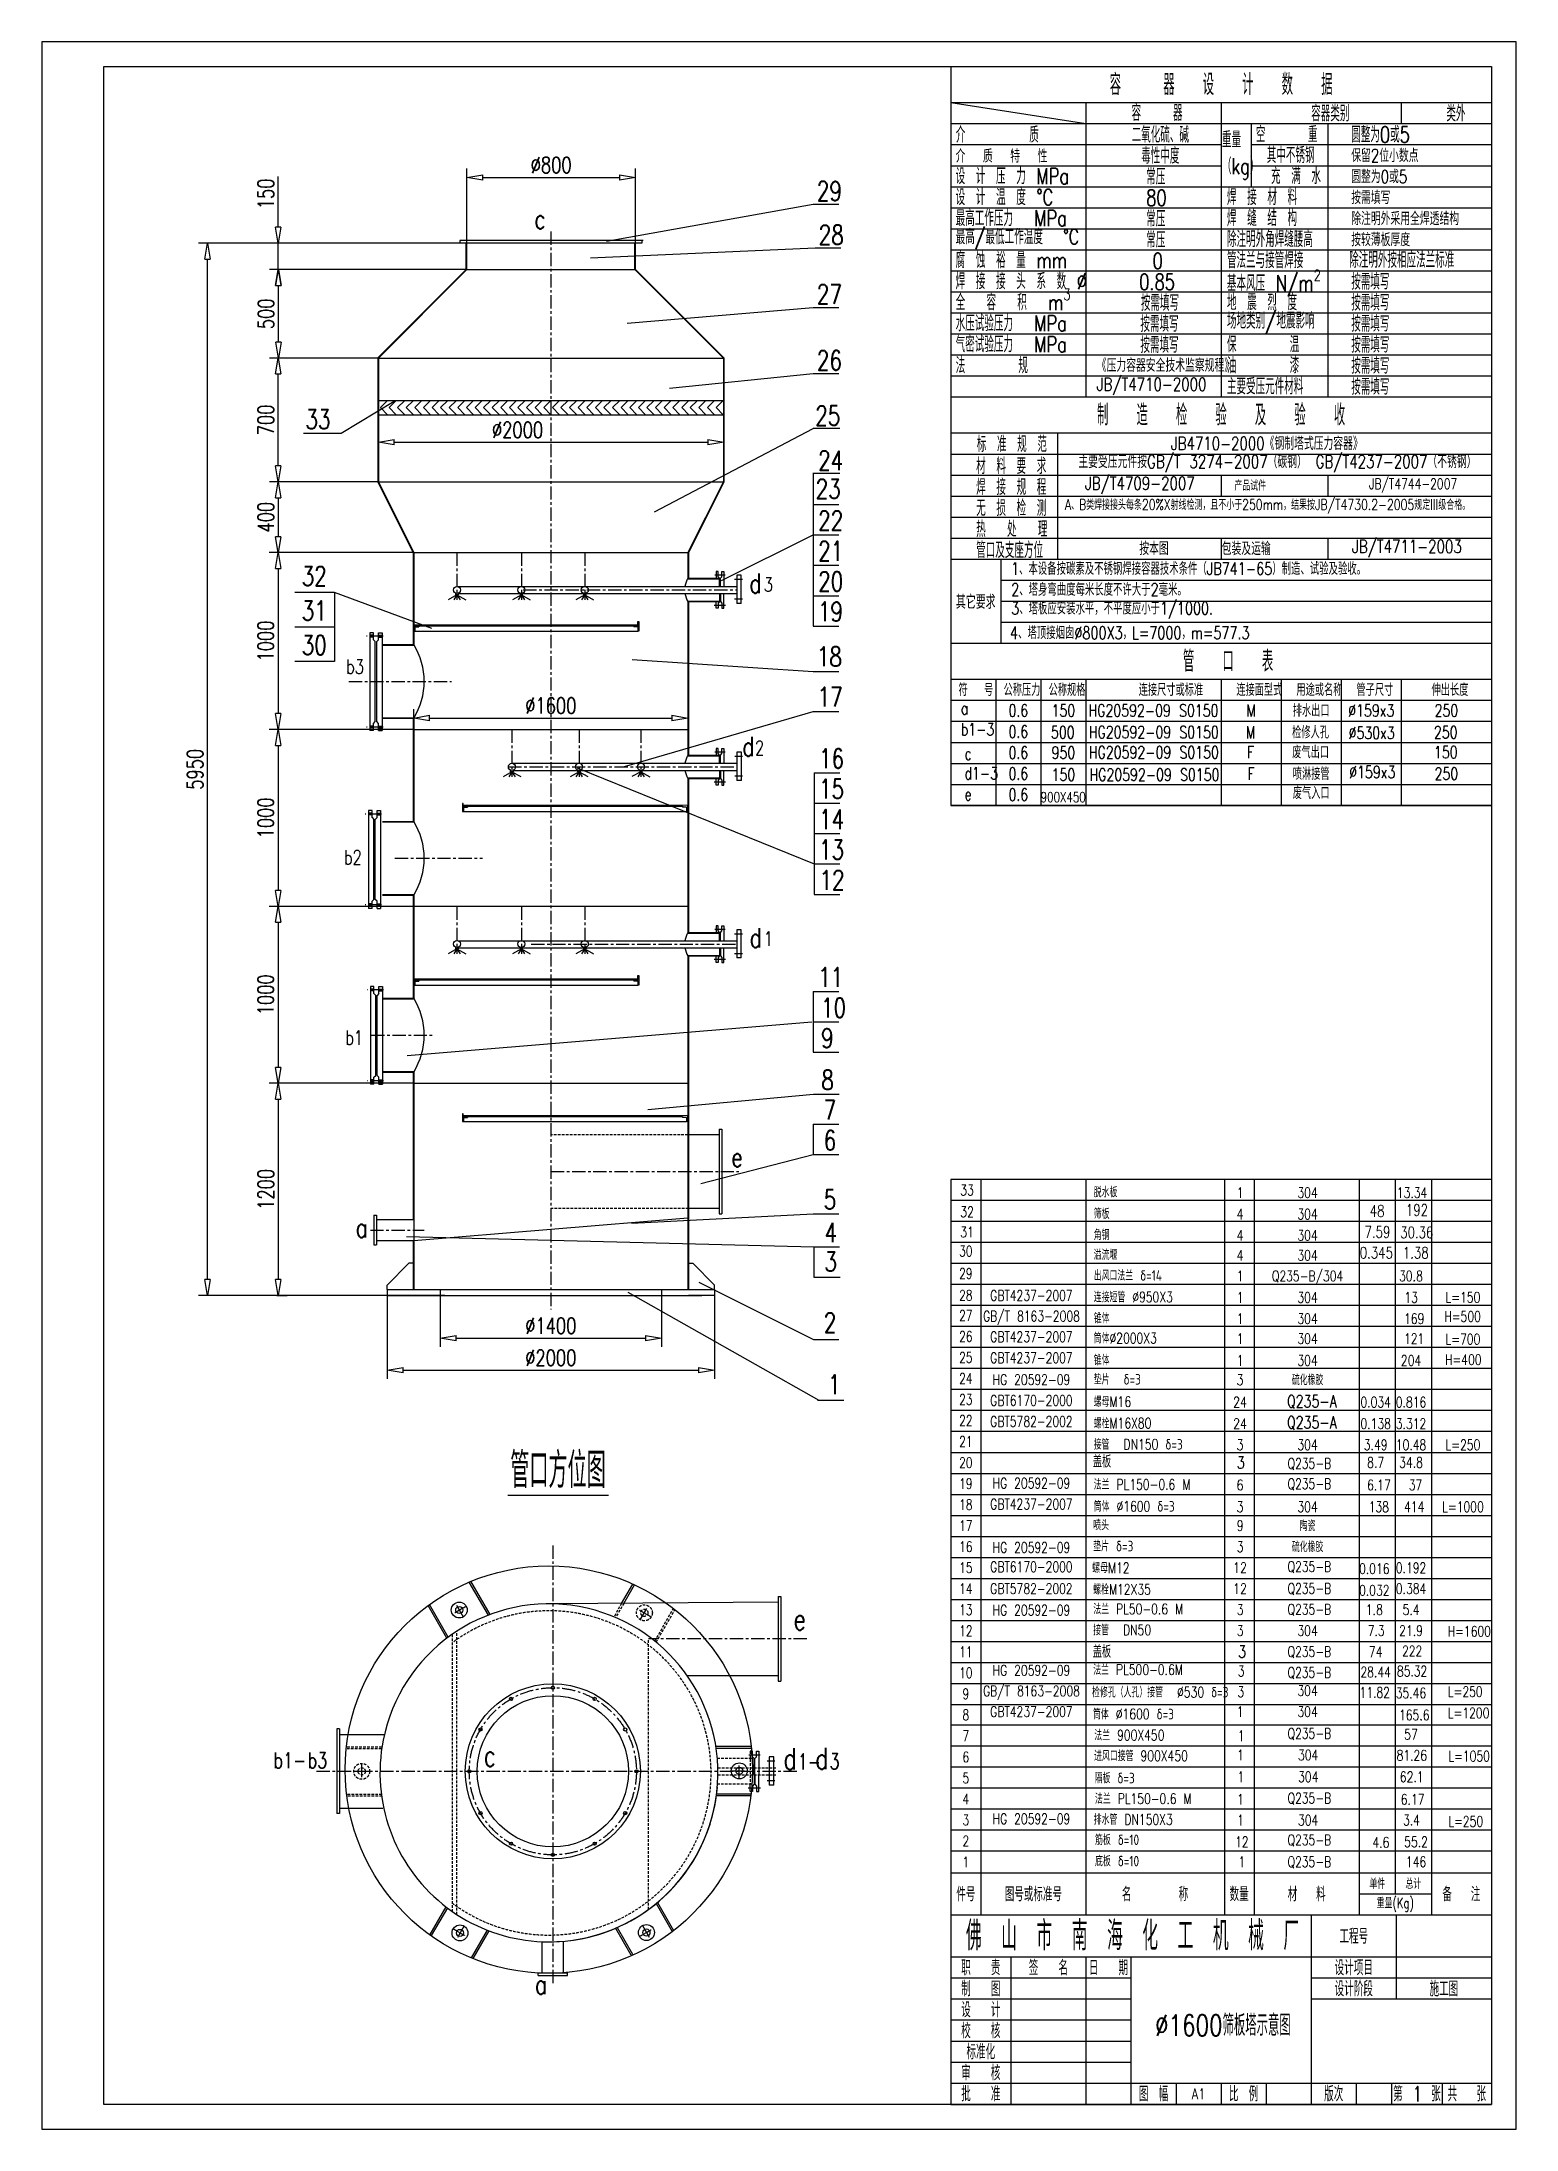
# Model space of a CAD drawing. Header units: inches. Extents: x -49906 to 274435, y 31852 to 49661.
# Drawn here: x 14869 to 23205, y 36299 to 48101 of the extents above; entities that cross this region are included whole.
import ezdxf
from ezdxf.enums import TextEntityAlignment as Align

# ---------------------------------------------------------------- set-up
doc = ezdxf.new("R2010")
doc.units = ezdxf.units.IN
doc.header["$LTSCALE"] = 60
doc.header["$MEASUREMENT"] = 0
doc.linetypes.add('CENTER', pattern=[2, 1.25, -0.25, 0.25, -0.25])
doc.linetypes.add('HIDDEN', pattern=[0.375, 0.25, -0.125])
for name, color, linetype in [('1', 1, 'Continuous'), ('2', 2, 'Continuous'), ('cen', 1, 'CENTER'), ('图层1', 2, 'HIDDEN'), ('文字', 3, 'Continuous'), ('细实线', 7, 'Continuous')]:
    doc.layers.add(name, color=color, linetype=linetype)
doc.layers.add('粗实线', color=7, linetype='Continuous', lineweight=30)
doc.styles.get("Standard").update_dxf_attribs({"font": 'txt.shx', "width": 0.75, "bigfont": 'hztxt.shx'})
doc.styles.add('中文', font='txt.shx', dxfattribs={"width": 0.75, "bigfont": 'gbcbig.shx'})
doc.dimstyles.new('ST1-1', dxfattribs={"dimtxt": 90, "dimasz": 90, "dimexe": 50, "dimexo": 0, "dimgap": 25, "dimtad": 1, "dimtxsty": 'Standard', "dimblk": 'CLOSEDBLANK', "dimcen": 3, "dimadec": 0, "dimazin": 0, "dimtfac": 1, "dimtmove": 0, "dimatfit": 3, "dimfxl": 1, "dimarcsym": 1})

msp = doc.modelspace()

# ---------------------------------------------------------------- texts
at = {"layer": '1', "style": '中文', "width": 0.75}
for s, p in [('169', (22628.183, 40851.931)), ('121', (22628.183, 40739.398)), ('138', (22428.318, 39788.189)), ('414', (22628.183, 39788.189)), ('165.6', (22628.268, 38611.382)), ('4.6', (22439.857, 37891.633)), ('55.2', (22638.461, 37894.353)), ('146', (22638.461, 37781.931))]:
    msp.add_text(s, height=59.4308, dxfattribs=at).set_placement(p, align=Align.CENTER)
at = {"layer": '文字', "style": '中文', "width": 0.75}
for s, height, p in [('0.6', 69.3229, (20390.195, 44285.607)), ('150', 69.3229, (20644.898, 44285.607)), ('HG20592-09 S0150', 69.32292, (21154.305, 44285.607)), ('M', 69.323, (21706.163, 44285.607)), ('排水出口', 69.3229, (22045.767, 44285.607)), ('%%C159x3', 69.3229, (22385.372, 44285.607)), ('250', 69.3229, (22809.878, 44285.607)), ('0.6', 69.3229, (20390.195, 44166.745)), ('500', 69.3229, (20641.261, 44162.643)), ('HG20592-09 S0150', 69.32292, (21156.055, 44163.421)), ('M', 69.323, (21702.525, 44162.643)), ('检修人孔', 69.3229, (22042.13, 44162.643)), ('%%C530x3', 69.3229, (22387.584, 44159.588)), ('250', 69.3229, (22806.24, 44162.643)), ('0.6', 69.3229, (20390.195, 44047.884)), ('950', 69.3229, (20644.898, 44047.372)), ('HG20592-09 S0150', 69.32292, (21156.412, 44049.153)), ('F', 69.323, (21702.882, 44050.309)), ('废气出口', 69.3229, (22042.487, 44050.309)), ('150', 69.3229, (22806.597, 44050.309)), ('0.6', 69.3229, (20390.195, 43929.022)), ('150', 69.3229, (20644.898, 43922.54)), ('HG20592-09 S0150', 69.32292, (21159.692, 43922.333)), ('F', 69.323, (21706.163, 43928.17)), ('喷淋接管', 69.3229, (22045.767, 43928.17)), ('%%C159x3', 69.3229, (22391.221, 43937.718)), ('250', 69.3229, (22809.878, 43928.17)), ('0.6', 69.3229, (20390.195, 43810.161)), ('900X450', 56.5844, (20643.723, 43802.124)), ('废气入口', 69.3229, (22045.767, 43819.75)), ('33', 59.4308, (20099.998, 41578.999)), ('1', 59.431, (21643.329, 41564.873)), ('304', 59.4308, (22025.385, 41564.873)), ('13.34', 59.4308, (22616.012, 41564.873)), ('32', 59.4308, (20099.998, 41455.932)), ('4', 59.431, (21643.329, 41443.031)), ('304', 59.4308, (22025.385, 41443.031)), ('48', 64.8336, (22418.573, 41458.539)), ('192', 64.8336, (22643.511, 41464.144)), ('31', 59.4308, (20099.998, 41341.96)), ('4', 59.431, (21643.329, 41323.219)), ('304', 59.4308, (22025.385, 41323.219)), ('7.59', 64.8336, (22419.909, 41339.728)), ('30.36', 64.8336, (22642.661, 41337.087)), ('30', 59.4308, (20093.04, 41234.398)), ('4', 59.431, (21643.329, 41210.687)), ('304', 59.4308, (22025.385, 41210.687)), ('0.345', 64.8336, (22414.102, 41222.408)), ('1.38', 64.8336, (22636.576, 41222.408)), ('29', 59.4308, (20093.04, 41107.711)), ('1', 59.431, (21643.329, 41093.585)), ('Q235-B/304', 59.4308, (22025.385, 41093.585)), ('30.8', 59.4308, (22609.649, 41093.585)), ('28', 59.4308, (20093.04, 40984.643)), ('GBT4237-2007', 59.43081, (20464.181, 40983.763)), ('1', 59.431, (21643.329, 40971.742)), ('304', 59.4308, (22025.385, 40971.742)), ('13', 59.4308, (22610.16, 40971.742)), ('L=150', 59.4308, (22903.685, 40972.683)), ('27', 59.4308, (20093.04, 40870.672)), ('GB/T 8163-2008', 59.43081, (20464.181, 40866.287)), ('1', 59.431, (21643.329, 40851.931)), ('304', 59.4308, (22025.385, 40851.931)), ('H=500', 59.4308, (22901.665, 40864.206)), ('26', 59.4308, (20093.04, 40751.81)), ('GBT4237-2007', 59.43081, (20464.181, 40749.784)), ('1', 59.431, (21643.329, 40739.398)), ('304', 59.4308, (22025.385, 40739.398)), ('L=700', 59.4308, (22903.685, 40736.171)), ('25', 59.4308, (20093.04, 40632.949)), ('GBT4237-2007', 59.43081, (20464.181, 40630.782)), ('1', 59.431, (21643.329, 40615.493)), ('304', 59.4308, (22025.385, 40615.493)), ('204', 59.4308, (22610.16, 40615.493)), ('H=400', 59.4308, (22905.429, 40620.446)), ('24', 59.4308, (20093.04, 40514.087)), ('HG 20592-09', 59.43081, (20464.181, 40507.505)), ('3', 59.431, (21643.329, 40506.319)), ('硫化橡胶', 59.4308, (22025.385, 40506.319)), ('23', 59.4308, (20093.04, 40395.225)), ('GBT6170-2000', 59.43081, (20464.181, 40390.029)), ('24', 59.4308, (21643.329, 40380.415)), ('Q235-A', 69.3201, (22049.604, 40380.392)), ('0.034', 59.4308, (22410.295, 40380.415)), ('0.816', 59.4308, (22610.16, 40380.415)), ('22', 59.4308, (20093.04, 40276.364)), ('GBT5782-2002', 59.43081, (20464.181, 40270.593)), ('24', 59.4308, (21643.329, 40258.572)), ('Q235-A', 69.3201, (22049.604, 40260.806)), ('0.138', 59.4308, (22410.295, 40258.572)), ('3.312', 59.4308, (22610.16, 40258.572)), ('21', 59.4308, (20093.04, 40157.502)), ('3', 59.431, (21643.329, 40138.761)), ('304', 59.4308, (22025.385, 40138.761)), ('3.49', 59.4308, (22410.295, 40138.761)), ('10.48', 59.4308, (22610.16, 40138.761)), ('L=250', 59.4308, (22903.685, 40138.761)), ('20', 59.4308, (20093.04, 40038.64)), ('3', 69.32, (21647.595, 40034.254)), ('Q235-B', 59.4308, (22035.663, 40033.736)), ('8.7', 59.4308, (22410.295, 40039.51)), ('34.8', 59.4308, (22610.16, 40039.51)), ('19', 59.4308, (20093.04, 39919.779)), ('HG 20592-09', 59.43081, (20464.181, 39922.48)), ('6', 59.431, (21643.329, 39912.094)), ('Q235-B', 59.4308, (22035.663, 39918.942)), ('6.17', 59.4308, (22428.558, 39912.094)), ('37', 59.4308, (22635.106, 39912.094)), ('18', 59.4308, (20093.04, 39800.917)), ('GBT4237-2007', 59.43081, (20464.181, 39803.478)), ('3', 59.431, (21643.329, 39788.189)), ('304', 59.4308, (22025.385, 39788.189)), ('L=1000', 59.4308, (22903.685, 39788.189)), ('17', 59.4308, (20093.04, 39682.056)), ('9', 59.431, (21643.414, 39681.707)), ('陶瓷', 59.4308, (22025.47, 39681.707)), ('16', 59.4308, (20093.04, 39563.194)), ('HG 20592-09', 59.43081, (20464.181, 39558.789)), ('3', 59.431, (21643.414, 39562.845)), ('硫化橡胶', 59.4308, (22025.47, 39562.845)), ('15', 59.4308, (20093.04, 39444.332)), ('GBT6170-2000', 59.43081, (20464.181, 39448.941)), ('12', 59.4308, (21643.414, 39444.759)), ('Q235-B', 59.4308, (22035.663, 39450.1)), ('0.016', 59.4308, (22402.538, 39438.947)), ('0.192', 59.4308, (22610.245, 39443.984)), ('14', 59.4308, (20093.04, 39325.471)), ('GBT5782-2002', 59.43081, (20464.181, 39326.162)), ('12', 59.4308, (21643.414, 39325.897)), ('Q235-B', 59.4308, (22035.663, 39326.696)), ('0.032', 59.4308, (22402.538, 39316.77)), ('0.384', 59.4308, (22610.245, 39325.897)), ('13', 59.4308, (20093.04, 39206.609)), ('HG 20592-09', 59.43081, (20464.181, 39204.109)), ('3', 59.431, (21643.414, 39207.036)), ('Q235-B', 59.4308, (22035.663, 39209.032)), ('1.8', 59.4308, (22402.538, 39207.217)), ('5.4', 59.4308, (22610.245, 39207.036)), ('12', 59.4308, (20093.04, 39087.747)), ('3', 59.431, (21643.414, 39088.174)), ('304', 59.4308, (22025.47, 39088.174)), ('7.3', 59.4308, (22412.779, 39088.174)), ('21.9', 59.4308, (22610.245, 39088.174)), ('11', 59.4308, (20093.04, 38968.886)), ('3', 69.32, (21654.872, 38965.096)), ('Q235-B', 59.4308, (22035.663, 38969.921)), ('74', 59.4308, (22410.167, 38968.737)), ('222', 59.4308, (22616.36, 38973.875)), ('10', 59.4308, (20093.04, 38850.024)), ('HG 20592-09', 59.43081, (20464.181, 38864.507)), ('3', 59.431, (21649.529, 38859.813)), ('Q235-B', 59.4308, (22035.663, 38852.257)), ('28.44', 59.4308, (22410.167, 38854.675)), ('85.32', 59.4308, (22616.36, 38859.813)), ('9', 59.431, (20093.04, 38731.163)), ('GB/T 8163-2008', 59.43081, (20464.181, 38747.031)), ('3', 59.431, (21648.155, 38742.483)), ('304', 59.4308, (22025.47, 38749.257)), ('11.82', 59.4308, (22405.329, 38738.667)), ('35.46', 59.4308, (22609.518, 38736.246)), ('8', 59.431, (20093.04, 38612.301)), ('GBT4237-2007', 59.43081, (20464.181, 38630.707)), ('1', 59.431, (21643.414, 38630.395)), ('304', 59.4308, (22025.47, 38630.395)), ('7', 59.431, (20093.04, 38493.439)), ('1', 59.431, (21649.529, 38493.818)), ('Q235-B', 59.4308, (22035.663, 38506.916)), ('57', 59.4308, (22610.005, 38502.18)), ('6', 59.431, (20093.04, 38374.578)), ('1', 59.431, (21646.213, 38385.696)), ('304', 59.4308, (22028.268, 38385.696)), ('81.26', 59.4308, (22614.598, 38383.244)), ('5', 59.431, (20093.04, 38255.716)), ('1', 59.431, (21647.134, 38261.729)), ('304', 59.4308, (22029.189, 38261.729)), ('62.1', 59.4308, (22613.965, 38261.729)), ('4', 59.431, (20093.04, 38136.854)), ('1', 59.431, (21645.733, 38134.834)), ('Q235-B', 59.4308, (22035.663, 38141.473)), ('6.17', 59.4308, (22619.498, 38134.834)), ('3', 59.431, (20093.04, 38017.993)), ('HG 20592-09', 59.43081, (20464.181, 38024.422)), ('1', 59.431, (21646.213, 38017.354)), ('304', 59.4308, (22028.268, 38017.354)), ('3.4', 59.4308, (22613.044, 38017.354)), ('2', 59.431, (20093.04, 37899.131)), ('12', 59.4308, (21653.608, 37894.66)), ('Q235-B', 59.4308, (22035.663, 37905.335)), ('1', 59.431, (20093.04, 37780.27)), ('1', 59.431, (21653.608, 37781.931)), ('Q235-B', 59.4308, (22035.663, 37781.931))]:
    msp.add_text(s, height=height, dxfattribs=at).set_placement(p, align=Align.CENTER)
for s, p in [('H=1600', (22817.506, 39084.298)), ('L=250', (22818.22, 38743.193)), ('L=1200', (22818.22, 38622.75)), ('L=1050', (22821.019, 38379.261)), ('L=250', (22821.019, 38010.002))]:
    msp.add_text(s, height=59.4308, dxfattribs=at).set_placement(p)
at = {"layer": '文字', "style": '中文'}
for s, insert, char_height, width, attachment_point in [('容   器  设  计  数  据', (21536.36, 47859.073), 118.86163, 3056.44185, 5), ('容   器', (21030.212, 47699.106), 90, 764.11046, 4), ('容器类别', (22045.767, 47696.062), 90, 911.7629, 4), ('类外', (22809.878, 47696.062), 90, 911.7629, 4), ('\\pi4.355;介      质', (20032.175, 47575.503), 90, 764.11046, 4), ('二氧化硫、碱', (21030.615, 47575.503), 90, 887.80006, 4), ('重量\\P（kg）', (21541.173, 47458.339), 90, 967.88886, 4), ('空    重', (21732.939, 47577.201), 90, 911.7629, 4), ('圆整为0或5', (22271.978, 47576.502), 90, 911.7629, 4), ('\\pi3.5;介  质  特  性', (20032.175, 47454.943), 73.94444, 764.11046, 4), ('毒性中度', (21084.654, 47456.641), 90, 833.76178, 4), ('其中不锈钢', (21794.609, 47460.037), 90, 911.7629, 4), ('保留2位小数点', (22271.978, 47457.641), 73.9444, 764.11046, 4), ('\\pi3.5;设 计 压 力 MPa', (20032.175, 47341.175), 90, 764.11046, 4), ('常压', (21112.981, 47337.779), 90, 764.11046, 4), ('充 满 水', (21818.572, 47341.175), 90, 887.80006, 4), ('圆整为0或5', (22271.978, 47338.779), 73.9444, 764.11046, 4), ('\\pi3.5;设 计 温 度 {\\Ftxt,hztxts|c134;%%D}C', (20032.175, 47222.314), 90, 764.11046, 4), ('80', (21112.981, 47218.918), 90, 764.11046, 4), ('\\pi3.5;焊 接 材 料', (21565.935, 47222.314), 90, 887.80006, 4), ('按需填写', (22271.978, 47219.918), 73.9444, 764.11046, 4), ('\\pi3.5;最高工作压力  MPa', (20032.175, 47103.452), 90, 764.11046, 4), ('常压', (21112.981, 47100.056), 90, 764.11046, 4), ('\\pi3.5;焊 缝 结 构', (21565.935, 47103.452), 90, 887.80006, 4), ('除注明外采用全焊透结构', (22271.978, 47101.056), 73.94444, 764.11046, 4), ('\\pi3.306;最高/最低工作温度  {\\Ftxt,hztxts|c134;%%D}C', (20032.175, 46984.591), 85, 878.32007, 4), ('常压', (21112.981, 46981.194), 90, 764.11046, 4), ('\\pi3.5;除注明外角焊缝腰高', (21565.935, 46984.591), 90, 887.80006, 4), ('按较薄板厚度', (22271.978, 46982.194), 73.9444, 764.11046, 4), ('\\pi3.5;腐 蚀 裕 量 mm', (20032.175, 46865.729), 90, 764.11046, 4), ('0', (21149.122, 46862.333), 90, 727.96992, 4), ('\\pi3.5;管法兰与接管焊接', (21565.935, 46865.729), 90, 887.80006, 4), ('除注明外按相应法兰标准', (22260.621, 46867.628), 90, 923.12011, 4), ('\\pi3.5;焊 接 接 头 系 数 %%C', (20032.175, 46746.867), 90, 764.11046, 4), ('0.85', (21073.285, 46743.471), 90, 803.80646, 4), ('\\A1;\\pi3.5;基本风压 N/m{\\H0.7x;\\S2^  ;\\H1.429x; }', (21565.935, 46736.353), 90, 887.80006, 4), ('按需填写', (22271.978, 46744.471), 90, 911.7629, 4), ('\\A1;\\pi3.5;全  容  积  m{\\H0.7x;\\S3^   ;}', (20032.175, 46628.006), 90, 764.11046, 4), ('按需填写', (21082.628, 46624.61), 90, 764.11046, 4), ('\\pi3.5;地 震 烈 度', (21565.935, 46628.006), 90, 887.80006, 4), ('按需填写', (22271.978, 46625.609), 90, 911.7629, 4), ('\\pi3.5;水压试验压力  MPa', (20032.175, 46509.144), 90, 764.11046, 4), ('按需填写', (21080.17, 46505.748), 90, 764.11046, 4), ('\\pi3.5;场地类别/地震影响', (21565.935, 46509.144), 90, 887.80006, 4), ('按需填写', (22271.978, 46506.748), 90, 911.7629, 4), ('\\pi3.5;气密试验压力  MPa', (20032.175, 46390.282), 90, 764.11046, 4), ('按需填写', (21080.17, 46386.886), 90, 764.11046, 4), ('\\pi3.5;保     温', (21565.935, 46390.282), 90, 887.80006, 4), ('按需填写', (22271.978, 46387.886), 90, 911.7629, 4), ('\\pi3.5;法     规', (20032.175, 46271.421), 90, 764.11046, 4), ('《压力容器安全技术监察规程》', (20833.284, 46271.421), 73.94444, 764.11046, 4), ('\\pi3.5;油     漆', (21565.935, 46271.421), 90, 887.80006, 4), ('按需填写', (22271.978, 46269.025), 90, 911.7629, 4), ('JB/T4710-2000', (20833.284, 46152.559), 73.94444, 764.11046, 4), ('\\pi3.5;主要受压元件材料', (21565.935, 46152.559), 90, 887.80006, 4), ('按需填写', (22271.978, 46150.163), 90, 911.7629, 4), ('制  造  检  验  及  验  收', (21536.36, 45991.247), 118.86163, 3056.44185, 5), ('\\pi4.083;标 准 规 范', (20150.873, 45826.249), 90, 764.11046, 4), ('JB4710-2000《钢制塔式压力容器》', (21252.595, 45829.935), 73.94444, 2080.33151, 4), ('\\pi3.5;材 料 要 求', (20148.354, 45702.353), 90, 764.11046, 4), (' 主要受压元件按{\\C2;GB/T 3274-2007（碳钢） GB/T4237-2007（不锈钢）}', (20679.97, 45715.282), 73.94444, 2700.98722, 4), ('\\pi3.5;焊 接 规 程', (20148.354, 45583.491), 90, 764.11046, 4), ('JB/T4709-2007', (20766.905, 45592.211), 73.94444, 764.11046, 4), ('\\pi3.5;产品试件', (21608.289, 45592.211), 59.43081, 602.7569, 4), (' JB/T4744-2007', (22601.849, 45592.211), 59.43081, 925.46402, 5), ('\\pi3.5;无 损 检 测', (20148.354, 45464.63), 90, 764.11046, 4), ('{\\H0.95x; \\H0.8541x;A、B类焊接接头每条20%X射线检测，且不小于250mm，结果按JB/T4730.2-2005规定III级合格。 }', (20606.545, 45474.348), 73.94444, 2840.73164, 4), ('\\pi3.5;热  处  理', (20148.354, 45345.768), 90, 764.11046, 4), ('\\pi3.5;管口及支座方位', (20148.354, 45226.907), 90, 764.11046, 4), ('按本图', (21073.628, 45235.627), 73.9444, 764.11046, 4), ('\\pi3.5;包装及运输', (21536.36, 45235.627), 73.94444, 764.11046, 4), (' JB/T4711-2003', (22227.315, 45235.627), 73.94444, 764.11046, 4), ('1、本设备按碳素及不锈钢焊接容器技术条件（JB741-65）制造、试验及验收。', (20348.796, 45121.945), 70.73045, 2231.05142, 4), ('其它要求', (20149.227, 44934.305), 78.566, 328.59388, 5), ('2、塔身弯曲度每米长度不许大于2毫米。\\P', (20349.688, 45004.005), 70.73045, 1760.26602, 4), ('3、塔板应安装水平，不平度应小于1/1000.\\P', (20349.688, 44886.689), 70.73045, 1760.26602, 4), ('4、塔顶接烟囱∅800X3，L=7000，m=577.3', (20343.165, 44758.51), 70.73045, 1760.26602, 4), (' 管  口  表', (21536.36, 44598.868), 118.8616, 3056.44185, 5), ('符  号', (20051.882, 44437.556), 69.3229, 1114.41975, 4), ('公称压力', (20306.585, 44437.556), 69.3229, 1114.41975, 4), ('公称规格', (20561.289, 44437.556), 69.3229, 1114.41975, 4), ('连接尺寸或标准', (21070.696, 44437.556), 69.3229, 1114.41975, 4), ('连接面型式', (21622.553, 44437.556), 69.3229, 1114.41975, 4), ('用途或名称', (21962.158, 44437.556), 69.3229, 1114.41975, 4), ('管子尺寸', (22301.763, 44437.556), 69.3229, 1114.41975, 4), ('伸出长度', (22726.268, 44437.556), 69.3229, 1114.41975, 4), ('a', (20064.731, 44332.629), 69.323, 1114.41975, 4), ('b1-3', (20064.731, 44213.768), 69.3229, 1114.41975, 4), ('c', (20086.171, 44075.877), 69.323, 1114.41975, 4), ('d1-3', (20085.761, 43965.787), 69.3229, 1114.41975, 4), ('e', (20085.761, 43846.925), 69.323, 1114.41975, 4), ('脱水板 ', (20816.322, 41627.361), 59.4308, 711.0878, 1), ('筛板', (20816.322, 41505.519), 59.4308, 711.0878, 1), ('角钢\\P\\P  ', (20816.322, 41385.707), 59.4308, 711.0878, 1), ('溢流堰', (20816.322, 41273.175), 59.4308, 662.05878, 1), ('出风口法兰 δ=14 ', (20816.322, 41156.073), 59.43081, 711.0878, 1), ('连接短管 %%C950X3 ', (20816.322, 41034.231), 59.43081, 711.0878, 1), ('锥体  \\P  ', (20816.322, 40914.419), 59.4308, 711.0878, 1), ('筒体%%C2000X3', (20816.322, 40801.887), 59.43081, 662.05878, 1), ('锥体\\P\\P  ', (20816.322, 40677.981), 59.4308, 711.0878, 1), ('垫片  δ=3\\P\\P  ', (20816.322, 40568.807), 59.4308, 711.0878, 1), ('螺母M16  ', (20816.322, 40442.903), 59.4308, 711.0878, 1), ('螺栓M16X80  ', (20816.322, 40321.061), 59.4308, 711.0878, 1), ('接管  DN150 δ=3\\P  ', (20816.322, 40201.249), 59.43081, 711.0878, 1), ('盖板', (20811.124, 40109.588), 69.3201, 863.23942, 1), ('法兰 PL150-0.6 M\\P  ', (20816.322, 39974.582), 59.43081, 662.05878, 1), ('筒体 %%C1600 δ=3\\P  ', (20816.322, 39850.677), 59.43081, 711.0878, 1), ('喷头', (20813.479, 39744.853), 59.4308, 537.90402, 1), ('垫片 δ=3', (20813.479, 39625.991), 59.4308, 512.46094, 1), ('螺母M12', (20807.623, 39503.209), 59.4308, 537.90402, 1), ('螺栓M12X35', (20813.479, 39381.565), 59.4308, 537.90402, 1), ('法兰 PL50-0.6 M', (20813.479, 39270.182), 59.43081, 798.51365, 1), ('接管  DN50', (20813.479, 39151.32), 59.4308, 537.90402, 1), ('盖板', (20810.739, 39034.704), 69.3201, 863.23942, 1), ('法兰 PL500-0.6M', (20813.203, 38927.181), 59.43081, 537.90402, 1), ('检修孔（人孔）接管  %%C530 δ=3\\P ', (20806.915, 38800.383), 59.43081, 884.16555, 1), ('筒体 %%C1600 δ=3', (20812.146, 38676.306), 59.43081, 740.08866, 1), ('法兰 900X450', (20819.594, 38556.964), 59.4308, 740.08866, 1), ('进风口接管 900X450 ', (20818.363, 38440.381), 59.43081, 740.08866, 1), ('隔板 δ=3', (20821.368, 38314.59), 59.4308, 740.08866, 1), ('法兰 PL150-0.6 M', (20822.732, 38197.98), 59.43081, 740.08866, 1), ('排水管 DN150X3 ', (20816.278, 38080.5), 59.43081, 620.60723, 1), ('筋板 δ=10 ', (20823.673, 37965.569), 59.4308, 537.90402, 1), ('底板 δ=10\\P ', (20823.673, 37845.078), 59.4308, 537.90402, 1), ('图号或标准号', (20475.096, 37628.272), 79.86, 669.09185, 5), ('名     称', (21162.795, 37628.272), 79.86, 662.68522, 5), ('材  料', (22020.297, 37628.272), 79.86, 353.99494, 5), ('单件', (22419.332, 37687.703), 59.4308, 203.76279, 5), ('总计', (22623.095, 37687.703), 59.4308, 203.76279, 5), ('备  注', (22894.779, 37628.272), 79.86, 341.13309, 5), ('{\\H0.7x;重量\\W0.7;(Kg)}', (22521.214, 37568.841), 84.90116, 407.52558, 5), ('佛 山 市 南 海 化 工 机 械 厂', (21035.757, 37392.91), 165, 2376.68918, 5), ('工程号', (22286.423, 37390.549), 84.9012, 481.312, 5), ('职  责', (20177.942, 37212.257), 84.9012, 339.60465, 5), ('签  名', (20559.997, 37212.257), 84.9012, 424.50581, 5), ('日  期', (20899.602, 37212.257), 84.9012, 254.70349, 5), ('设计项目', (22286.423, 37212.257), 84.9012, 481.312, 5), ('制  图', (20177.942, 37093.395), 84.9012, 339.60465, 5), ('设计阶段', (22286.423, 37093.395), 84.9012, 481.312, 5), ('施工图', (22795.83, 37093.395), 84.9012, 537.50195, 5), ('设  计 ', (20177.942, 36974.533), 84.9012, 339.60465, 5), ('\\A1;%%C1600筛板塔示意图', (21546.213, 36887), 118.86163, 1018.81395, 5), ('校  核', (20177.942, 36855.672), 84.9012, 339.60465, 5), ('标准化', (20177.942, 36736.81), 84.9012, 339.60465, 5), ('审  核', (20177.942, 36617.948), 84.9012, 339.60465, 5), ('批  准', (20177.942, 36499.087), 84.9012, 339.60465, 5), ('{\\W0.8;A1}', (21409.008, 36499.087), 59.4308, 254.70349, 5)]:
    msp.add_mtext(s, dxfattribs=dict(at, insert=insert, char_height=char_height, width=width, attachment_point=attachment_point))
at = {"layer": '文字', "attachment_point": 5, "style": '中文'}
for s, insert, char_height, width, line_spacing_factor in [('件号', (20093.04, 37628.272), 79.86, 199.65, 0.84), ('数量', (21638.242, 37628.272), 79.86, 199.65, 0.84), ('图 幅', (21154.305, 36499.087), 84.9012, 254.70349, 0.822857), ('比 例', (21663.712, 36499.087), 84.9012, 254.70349, 0.788571), ('版次', (22173.119, 36499.087), 84.9012, 254.70349, 0.822857), ('第 {\\W0.7;1\\H1x; }张', (22643.455, 36499.087), 84.90116, 286.73967, 0.822857), ('共 {\\W0.7; }张', (22925.703, 36499.087), 84.90116, 277.75593, 0.822857)]:
    msp.add_mtext(s, dxfattribs=dict(at, insert=insert, char_height=char_height, width=width, line_spacing_factor=line_spacing_factor))
at = {"layer": '细实线', "style": '中文', "width": 0.75}
for s, height, p in [('29', 110, (19251.103, 47202.534)), ('c', 110, (17654.217, 47043.285)), ('28', 110, (19261.954, 46954.69)), ('27', 110, (19251.103, 46618.993)), ('26', 110, (19251.103, 46244.906)), ('25', 110, (19242.222, 45932.565)), ('33', 110, (16359.982, 45912.134)), ('24', 110, (19258.603, 45678.677)), ('23', 110, (19244.656, 45518.369)), ('22', 110, (19258.603, 45339.034)), ('21', 110, (19258.603, 45167.116)), ('32', 110, (16338.911, 45025.298)), ('d', 110, (18869.478, 44984.197)), ('20', 110, (19258.603, 44995.197)), ('3', 80, (18950.779, 44992.321)), ('31', 110, (16338.911, 44829.674)), ('19', 110, (19257.171, 44824.561)), ('30', 110, (16338.911, 44635.162)), ('18', 110, (19251.103, 44570.532)), ('b3', 80, (16590.026, 44528.604)), ('17', 110, (19255.055, 44342.246)), ('d', 110, (18829.978, 44061.787)), ('2', 80, (18901.542, 44068.731)), ('16', 110, (19263.451, 43994.199)), ('15', 110, (19263.451, 43822.28)), ('14', 110, (19263.451, 43650.362)), ('13', 110, (19263.451, 43478.443)), ('b2', 80, (16577.565, 43450.09)), ('12', 110, (19266.184, 43305.986)), ('d', 110, (18871.068, 42980.49)), ('1', 80, (18951.393, 42990.685)), ('11', 110, (19258.309, 42757.282)), ('10', 110, (19274.64, 42584.824)), ('b1', 80, (16584.652, 42430.815)), ('9', 110, (19274.64, 42413.491)), ('8', 110, (19276.497, 42176.907)), ('7', 110, (19289.535, 42007.852)), ('6', 110, (19289.535, 41835.934)), ('e', 110, (18767.897, 41740.476)), ('5', 110, (19289.535, 41501.194)), ('a', 110, (16643.653, 41341.43)), ('4', 110, (19294.03, 41313.652)), ('3', 110, (19294.03, 41149.871)), ('2', 110, (19290.393, 40804.563)), ('1', 110, (19314.239, 40454.555)), ('管口方位图', 200, (17517.782, 39924.662)), ('e', 121, (19118.42, 39121.897)), ('b1-', 88, (16180.091, 38341.087)), ('b3', 88, (16372.82, 38341.087)), ('c', 121, (17367.494, 38350.032)), ('d', 121, (19062.258, 38333.536)), ('1-', 88, (19143.422, 38334.058)), ('d', 121, (19241.815, 38334.416)), ('3', 88, (19322.979, 38334.939)), ('a', 110, (17657.514, 37062.881))]:
    msp.add_text(s, height=height, dxfattribs=at).set_placement(p)

# ---------------------------------------------------------------- blocks, each defined once
blk = doc.blocks.new('_CLOSEDBLANK')
at = {"color": 0, "linetype": 'ByBlock'}
for p, q in [((-1, 0.17), (0, 0)), ((-1, 0.17), (-1, -0.17)), ((0, 0), (-1, -0.17))]:
    blk.add_line(p, q, dxfattribs=at)
blk = doc.blocks.new('*D249')
at = {"layer": 'Defpoints', "color": 0}
for p in [(16206, 46963), (17272, 46963), (17272, 46813)]:
    blk.add_point(p, dxfattribs=at)
at = {"layer": '细实线', "color": 0, "lineweight": -2}
for p, q in [((16206, 47053), (16206, 47340)), ((17272, 46963), (16156, 46963)), ((16206, 46813), (16206, 46963)), ((17272, 46813), (16156, 46813)), ((16206, 46723), (16206, 46633))]:
    blk.add_line(p, q, dxfattribs=at)
at = {"layer": '细实线', "color": 0, "lineweight": -2, "xscale": 90, "yscale": 90, "zscale": 90}
for p, rotation in [((16206, 46963), 270), ((16206, 46813), 90)]:
    blk.add_blockref('_CLOSEDBLANK', p, dxfattribs=dict(at, rotation=rotation))
at = {"layer": '细实线', "color": 0, "insert": (16136, 47241), "char_height": 90, "attachment_point": 5, "rotation": 90, "style": '中文'}
blk.add_mtext('150', dxfattribs=at)
blk = doc.blocks.new('*D250')
at = {"layer": 'Defpoints', "color": 0}
for p in [(16206, 46313), (16772, 46313), (16772, 45613)]:
    blk.add_point(p, dxfattribs=at)
at = {"layer": '细实线', "color": 0, "lineweight": -2}
for p, q in [((16772, 46313), (16156, 46313)), ((16206, 45703), (16206, 46223)), ((16772, 45613), (16156, 45613))]:
    blk.add_line(p, q, dxfattribs=at)
at = {"layer": '细实线', "color": 0, "lineweight": -2, "xscale": 90, "yscale": 90, "zscale": 90}
for p, rotation in [((16206, 46313), 90), ((16206, 45613), 270)]:
    blk.add_blockref('_CLOSEDBLANK', p, dxfattribs=dict(at, rotation=rotation))
at = {"layer": '细实线', "color": 0, "insert": (16136, 45963), "char_height": 90, "attachment_point": 5, "rotation": 90, "style": '中文'}
blk.add_mtext('700', dxfattribs=at)
blk = doc.blocks.new('*D251')
at = {"layer": 'Defpoints', "color": 0}
for p in [(16972, 45213), (16205, 44213), (16972, 44213)]:
    blk.add_point(p, dxfattribs=at)
at = {"layer": '细实线', "color": 0, "lineweight": -2}
for p, q in [((16972, 45213), (16155, 45213)), ((16205, 45123), (16205, 44303)), ((16972, 44213), (16155, 44213))]:
    blk.add_line(p, q, dxfattribs=at)
at = {"layer": '细实线', "color": 0, "lineweight": -2, "xscale": 90, "yscale": 90, "zscale": 90}
for p, rotation in [((16205, 45213), 90), ((16205, 44213), 270)]:
    blk.add_blockref('_CLOSEDBLANK', p, dxfattribs=dict(at, rotation=rotation))
at = {"layer": '细实线', "color": 0, "insert": (16135, 44713), "char_height": 90, "attachment_point": 5, "rotation": 90, "style": '中文'}
blk.add_mtext('1000', dxfattribs=at)
blk = doc.blocks.new('*D243')
at = {"layer": 'Defpoints', "color": 0}
for p in [(16772, 45613), (16206, 45213), (16772, 45213)]:
    blk.add_point(p, dxfattribs=at)
at = {"layer": '细实线', "color": 0, "lineweight": -2}
for p, q in [((16772, 45613), (16156, 45613)), ((16206, 45523), (16206, 45303)), ((16772, 45213), (16156, 45213))]:
    blk.add_line(p, q, dxfattribs=at)
at = {"layer": '细实线', "color": 0, "lineweight": -2, "xscale": 90, "yscale": 90, "zscale": 90}
for p, rotation in [((16206, 45613), 90), ((16206, 45213), 270)]:
    blk.add_blockref('_CLOSEDBLANK', p, dxfattribs=dict(at, rotation=rotation))
at = {"layer": '细实线', "color": 0, "insert": (16136, 45413), "char_height": 90, "attachment_point": 5, "rotation": 90, "style": '中文'}
blk.add_mtext('400', dxfattribs=at)
blk = doc.blocks.new('*D244')
at = {"layer": 'Defpoints', "color": 0}
for p in [(16207, 46813), (17272, 46813), (16772, 46313)]:
    blk.add_point(p, dxfattribs=at)
at = {"layer": '细实线', "color": 0, "lineweight": -2}
for p, q in [((17272, 46813), (16157, 46813)), ((16207, 46403), (16207, 46723)), ((16772, 46313), (16157, 46313))]:
    blk.add_line(p, q, dxfattribs=at)
at = {"layer": '细实线', "color": 0, "lineweight": -2, "xscale": 90, "yscale": 90, "zscale": 90}
for p, rotation in [((16207, 46813), 90), ((16207, 46313), 270)]:
    blk.add_blockref('_CLOSEDBLANK', p, dxfattribs=dict(at, rotation=rotation))
at = {"layer": '细实线', "color": 0, "insert": (16137, 46563), "char_height": 90, "attachment_point": 5, "rotation": 90, "style": '中文'}
blk.add_mtext('500', dxfattribs=at)
blk = doc.blocks.new('*D252')
at = {"layer": 'Defpoints', "color": 0}
for p in [(16972, 44213), (16205, 43213), (16972, 43213)]:
    blk.add_point(p, dxfattribs=at)
at = {"layer": '细实线', "color": 0, "lineweight": -2}
for p, q in [((16972, 44213), (16155, 44213)), ((16205, 44123), (16205, 43303)), ((16972, 43213), (16155, 43213))]:
    blk.add_line(p, q, dxfattribs=at)
at = {"layer": '细实线', "color": 0, "lineweight": -2, "xscale": 90, "yscale": 90, "zscale": 90}
for p, rotation in [((16205, 44213), 90), ((16205, 43213), 270)]:
    blk.add_blockref('_CLOSEDBLANK', p, dxfattribs=dict(at, rotation=rotation))
at = {"layer": '细实线', "color": 0, "insert": (16135, 43713), "char_height": 90, "attachment_point": 5, "rotation": 90, "style": '中文'}
blk.add_mtext('1000', dxfattribs=at)
blk = doc.blocks.new('*D245')
at = {"layer": 'Defpoints', "color": 0}
for p in [(16972, 43213), (16205, 42213), (16205, 42213)]:
    blk.add_point(p, dxfattribs=at)
at = {"layer": '细实线', "color": 0, "lineweight": -2}
for p, q in [((16972, 43213), (16155, 43213)), ((16205, 43123), (16205, 42303)), ((16205, 42213), (16155, 42213))]:
    blk.add_line(p, q, dxfattribs=at)
at = {"layer": '细实线', "color": 0, "lineweight": -2, "xscale": 90, "yscale": 90, "zscale": 90}
for p, rotation in [((16205, 43213), 90), ((16205, 42213), 270)]:
    blk.add_blockref('_CLOSEDBLANK', p, dxfattribs=dict(at, rotation=rotation))
at = {"layer": '细实线', "color": 0, "insert": (16135, 42713), "char_height": 90, "attachment_point": 5, "rotation": 90, "style": '中文'}
blk.add_mtext('1000', dxfattribs=at)
blk = doc.blocks.new('*D246')
at = {"layer": 'Defpoints', "color": 0}
for p in [(16972, 42213), (16198, 41013), (16206, 41013)]:
    blk.add_point(p, dxfattribs=at)
at = {"layer": '细实线', "color": 0, "lineweight": -2}
for p, q in [((16972, 42213), (16156, 42213)), ((16206, 42123), (16206, 41103)), ((16198, 41013), (16256, 41013))]:
    blk.add_line(p, q, dxfattribs=at)
at = {"layer": '细实线', "color": 0, "lineweight": -2, "xscale": 90, "yscale": 90, "zscale": 90}
for p, rotation in [((16206, 42213), 90), ((16206, 41013), 270)]:
    blk.add_blockref('_CLOSEDBLANK', p, dxfattribs=dict(at, rotation=rotation))
at = {"layer": '细实线', "color": 0, "insert": (16136, 41613), "char_height": 90, "attachment_point": 5, "rotation": 90, "style": '中文'}
blk.add_mtext('1200', dxfattribs=at)
blk = doc.blocks.new('*D247')
at = {"layer": 'Defpoints', "color": 0}
for p in [(15806, 46963), (17147, 46963), (17147, 41013)]:
    blk.add_point(p, dxfattribs=at)
at = {"layer": '细实线', "color": 0, "lineweight": -2}
for p, q in [((17147, 46963), (15756, 46963)), ((15806, 41103), (15806, 46873)), ((17147, 41013), (15756, 41013))]:
    blk.add_line(p, q, dxfattribs=at)
at = {"layer": '细实线', "color": 0, "lineweight": -2, "xscale": 90, "yscale": 90, "zscale": 90}
for p, rotation in [((15806, 46963), 90), ((15806, 41013), 270)]:
    blk.add_blockref('_CLOSEDBLANK', p, dxfattribs=dict(at, rotation=rotation))
at = {"layer": '细实线', "color": 0, "insert": (15736, 43988), "char_height": 90, "attachment_point": 5, "rotation": 90, "style": '中文'}
blk.add_mtext('5950', dxfattribs=at)
blk = doc.blocks.new('*D253')
at = {"layer": 'Defpoints', "color": 0}
for p in [(18225, 47334), (17272, 46813), (18225, 46815)]:
    blk.add_point(p, dxfattribs=at)
at = {"layer": '细实线', "color": 0, "lineweight": -2}
for p, q in [((17272, 46813), (17272, 47384)), ((17362, 47334), (18135, 47334)), ((18225, 46815), (18225, 47384))]:
    blk.add_line(p, q, dxfattribs=at)
at = {"layer": '细实线', "color": 0, "lineweight": -2, "xscale": 90, "yscale": 90, "zscale": 90, "rotation": 180}
blk.add_blockref('_CLOSEDBLANK', (17272, 47334), dxfattribs=at)
at = {"layer": '细实线', "color": 0, "lineweight": -2, "xscale": 90, "yscale": 90, "zscale": 90}
blk.add_blockref('_CLOSEDBLANK', (18225, 47334), dxfattribs=at)
at = {"layer": '细实线', "color": 0, "insert": (17749, 47404), "char_height": 90, "attachment_point": 5, "style": '中文'}
blk.add_mtext('%%C800', dxfattribs=at)
blk = doc.blocks.new('*D254')
at = {"layer": 'Defpoints', "color": 0}
for p in [(16772, 46313), (18725, 46315), (18725, 45837)]:
    blk.add_point(p, dxfattribs=at)
at = {"layer": '细实线', "color": 0, "lineweight": -2}
for p, q in [((16772, 46313), (16772, 45787)), ((18725, 46315), (18725, 45787)), ((16862, 45837), (18635, 45837))]:
    blk.add_line(p, q, dxfattribs=at)
at = {"layer": '细实线', "color": 0, "lineweight": -2, "xscale": 90, "yscale": 90, "zscale": 90, "rotation": 180}
blk.add_blockref('_CLOSEDBLANK', (16772, 45837), dxfattribs=at)
at = {"layer": '细实线', "color": 0, "lineweight": -2, "xscale": 90, "yscale": 90, "zscale": 90}
blk.add_blockref('_CLOSEDBLANK', (18725, 45837), dxfattribs=at)
at = {"layer": '细实线', "color": 0, "insert": (17559, 45907), "char_height": 90, "attachment_point": 5, "style": '中文'}
blk.add_mtext('%%C2000', dxfattribs=at)
blk = doc.blocks.new('*D248')
at = {"layer": 'Defpoints', "color": 0}
for p in [(18522, 44533), (16972, 44278), (18522, 44278)]:
    blk.add_point(p, dxfattribs=at)
at = {"layer": '细实线', "color": 0, "lineweight": -2}
for p, q in [((18522, 44533), (18522, 44228)), ((16972, 44278), (16972, 44328)), ((17062, 44278), (18432, 44278))]:
    blk.add_line(p, q, dxfattribs=at)
at = {"layer": '细实线', "color": 0, "lineweight": -2, "xscale": 90, "yscale": 90, "zscale": 90, "rotation": 180}
blk.add_blockref('_CLOSEDBLANK', (16972, 44278), dxfattribs=at)
at = {"layer": '细实线', "color": 0, "lineweight": -2, "xscale": 90, "yscale": 90, "zscale": 90}
blk.add_blockref('_CLOSEDBLANK', (18522, 44278), dxfattribs=at)
at = {"layer": '细实线', "color": 0, "insert": (17747, 44348), "char_height": 90, "attachment_point": 5, "style": '中文'}
blk.add_mtext('%%C1600', dxfattribs=at)
blk = doc.blocks.new('*D255')
at = {"layer": 'Defpoints', "color": 0}
for p in [(16822, 41013), (18672, 41013), (18672, 40591)]:
    blk.add_point(p, dxfattribs=at)
at = {"layer": '细实线', "color": 0, "lineweight": -2}
for p, q in [((16822, 41013), (16822, 40541)), ((18672, 41013), (18672, 40541)), ((16912, 40591), (18582, 40591))]:
    blk.add_line(p, q, dxfattribs=at)
at = {"layer": '细实线', "color": 0, "lineweight": -2, "xscale": 90, "yscale": 90, "zscale": 90, "rotation": 180}
blk.add_blockref('_CLOSEDBLANK', (16822, 40591), dxfattribs=at)
at = {"layer": '细实线', "color": 0, "lineweight": -2, "xscale": 90, "yscale": 90, "zscale": 90}
blk.add_blockref('_CLOSEDBLANK', (18672, 40591), dxfattribs=at)
at = {"layer": '细实线', "color": 0, "insert": (17747, 40661), "char_height": 90, "attachment_point": 5, "style": '中文'}
blk.add_mtext('%%C2000', dxfattribs=at)
blk = doc.blocks.new('*D272')
at = {"layer": 'Defpoints', "color": 0}
for p in [(17122, 41013), (18372, 41013), (18372, 40772)]:
    blk.add_point(p, dxfattribs=at)
at = {"layer": '细实线', "color": 0, "lineweight": -2}
for p, q in [((17122, 41013), (17122, 40722)), ((18372, 41013), (18372, 40722)), ((17212, 40772), (18282, 40772))]:
    blk.add_line(p, q, dxfattribs=at)
at = {"layer": '细实线', "color": 0, "lineweight": -2, "xscale": 90, "yscale": 90, "zscale": 90, "rotation": 180}
blk.add_blockref('_CLOSEDBLANK', (17122, 40772), dxfattribs=at)
at = {"layer": '细实线', "color": 0, "lineweight": -2, "xscale": 90, "yscale": 90, "zscale": 90}
blk.add_blockref('_CLOSEDBLANK', (18372, 40772), dxfattribs=at)
at = {"layer": '细实线', "color": 0, "insert": (17747, 40842), "char_height": 90, "attachment_point": 5, "style": '中文'}
blk.add_mtext('%%C1400', dxfattribs=at)

# ---------------------------------------------------------------- dimensions: what is measured, and where the dimension line sits
at = {"layer": '细实线'}
for base, p1, p2, text, picture, middle in [((18225.382, 47334.016), (17272.382, 46813.319), (18225.382, 46814.562), '%%C800', '*D253', (17748.882, 47334.016)), ((18725.382, 45837.498), (16772.382, 46313.319), (18725.382, 46314.562), '%%C2000', '*D254', (17559.077, 45837.498)), ((18672.382, 40591.243), (16822.382, 41013.319), (18672.382, 41013.319), '%%C2000', '*D255', (17747.382, 40591.243)), ((18372.382, 40772.151), (17122.382, 41013.319), (18372.382, 41013.319), '%%C1400', '*D272', (17747.382, 40772.151))]:
    dim = msp.add_linear_dim(base=base, p1=p1, p2=p2, text=text, dimstyle='ST1-1', override={"dimtxsty": '中文'}, dxfattribs=at)
    dim.commit()
    dim.dimension.update_dxf_attribs({"geometry": picture, "text_midpoint": middle, "dimtype": 160})
for base, p1, p2, angle, picture, middle in [((16205.821, 46963.319), (17272.382, 46813.319), (17272.382, 46963.319), 270, '*D249', (16135.821, 47241.444)), ((15805.766, 46963.319), (17147.382, 41013.319), (17147.382, 46963.319), 90, '*D247', (15735.766, 43988.319)), ((16206.548, 46813.319), (16772.382, 46313.319), (17272.382, 46813.319), 90, '*D244', (16136.548, 46563.319)), ((16206.048, 46313.319), (16772.382, 45613.319), (16772.382, 46313.319), 270, '*D250', (16136.048, 45963.319)), ((16206.048, 45213.319), (16772.382, 45613.319), (16772.382, 45213.319), 90, '*D243', (16136.048, 45413.319)), ((16205.33, 44213.319), (16972.382, 45213.319), (16972.382, 44213.319), 90, '*D251', (16135.33, 44713.319)), ((16204.776, 43213.319), (16972.382, 44213.319), (16972.382, 43213.319), 90, '*D252', (16134.776, 43713.319)), ((16204.776, 42213.319), (16972.382, 43213.319), (16204.776, 42213.319), 90, '*D245', (16134.776, 42713.319))]:
    dim = msp.add_linear_dim(base=base, p1=p1, p2=p2, angle=angle, dimstyle='ST1-1', override={"dimtxsty": '中文'}, dxfattribs=at)
    dim.commit()
    dim.dimension.update_dxf_attribs({"geometry": picture, "text_midpoint": middle})
dim = msp.add_linear_dim(base=(18522.382, 44278.159), p1=(16972.382, 44278.159), p2=(18522.382, 44532.777), text='%%C1600', dimstyle='ST1-1', override={"dimtxsty": '中文'}, dxfattribs=at)
dim.commit()
dim.dimension.update_dxf_attribs({"geometry": '*D248', "text_midpoint": (17747.382, 44348.159)})
dim = msp.add_linear_dim(base=(16205.704, 41013.319), p1=(16972.382, 42213.319), p2=(16198.204, 41013.319), angle=90, dimstyle='ST1-1', override={"dimtxsty": '中文'}, dxfattribs=at)
dim.commit()
dim.dimension.update_dxf_attribs({"geometry": '*D246', "text_midpoint": (16205.704, 41613.319), "dimtype": 160})

# ---------------------------------------------------------------- linework, layer by layer
at = {"layer": '1'}
msp.add_line((23064.581, 43783.817), (20008.139, 43783.817), dxfattribs=at)
at = {"layer": '2', "linetype": 'Continuous', "ltscale": 2}
for p, q in [((19014.411, 38379.825), (18969.654, 38379.825)), ((18982.087, 38404.186), (18982.087, 38349.186)), ((19006.952, 38404.186), (18982.087, 38404.186)), ((19006.952, 38349.186), (19006.952, 38404.186)), ((19006.952, 38349.186), (19006.952, 38404.186)), ((19006.952, 38349.186), (19006.952, 38378.702)), ((19006.952, 38349.186), (19006.952, 38378.702)), ((19014.411, 38268.548), (18969.654, 38268.548)), ((18982.087, 38349.186), (18982.087, 38244.186)), ((19006.952, 38244.186), (18982.087, 38244.186)), ((19006.952, 38244.186), (19006.952, 38349.186))]:
    msp.add_line(p, q, dxfattribs=at)
at = {"layer": 'cen'}
for p, q in [((17747.382, 47027.711), (17747.382, 40933.524)), ((17216.315, 45213.319), (17216.315, 44945.741)), ((17580.667, 45213.319), (17580.667, 44945.741)), ((17939.096, 45213.319), (17939.096, 44945.741)), ((17590.83, 45001.807), (18797.345, 45001.807)), ((18830.761, 45061.119), (18786.004, 45061.119)), ((18830.761, 44949.842), (18786.004, 44949.842)), ((16798.751, 44740.485), (16705.819, 44740.485)), ((16606.047, 44485.052), (17185.723, 44485.052)), ((16798.751, 44226.918), (16705.819, 44226.918)), ((17526.965, 44213.319), (17526.965, 43945.741)), ((17906.387, 44213.319), (17906.387, 43945.741)), ((18256.678, 44213.319), (18256.678, 43945.741)), ((18831.61, 44059.886), (18786.853, 44059.886)), ((17506.965, 44001.807), (18797.345, 44001.807)), ((18831.61, 43948.609), (18786.853, 43948.609)), ((16790.419, 43735.056), (16697.488, 43735.056)), ((16865.555, 43485.052), (17361.128, 43485.052)), ((16790.419, 43221.49), (16697.488, 43221.49)), ((17216.315, 43211.829), (17216.315, 42944.251)), ((17580.667, 43211.829), (17580.667, 42944.251)), ((17939.096, 43211.829), (17939.096, 42944.251)), ((17635.785, 42998.807), (18797.345, 42998.807)), ((18830.85, 43056.816), (18786.093, 43056.816)), ((18830.85, 42945.539), (18786.093, 42945.539)), ((16801.461, 42740.248), (16708.529, 42740.248)), ((16731.759, 42485.052), (17088.246, 42485.052)), ((16801.461, 42226.681), (16708.529, 42226.681)), ((17747.382, 41713.319), (18810.267, 41713.319)), ((16726.875, 41383.171), (17030.212, 41383.171)), ((17758.556, 39600.052), (17758.556, 37111.159)), ((17253.062, 39194.929), (17208.082, 39272.92)), ((18252.533, 39179.013), (18297.513, 39257.004)), ((19194.937, 39071.21), (18298.556, 39071.21)), ((16423.215, 38323.09), (19139.092, 38323.09)), ((16724.138, 38321.988), (16634.106, 38322.03)), ((18767.56, 38325.343), (18857.592, 38325.302)), ((17257.228, 37448.543), (17212.176, 37370.593)), ((18265.505, 37450.948), (18310.485, 37372.957))]:
    msp.add_line(p, q, dxfattribs=at)
msp.add_circle((17758.556, 38323.09), 472.5, dxfattribs=at)
for centre, start, end in [((17793.124, 38257.377), 117.6558575, 122.2333635), ((17712.472, 38241.462), 57.7666365, 62.3441425), ((17803.935, 38319.464), 177.6558575, 182.2333635), ((17685.586, 38326.412), 357.6558575, 2.2333635), ((17799.141, 38385.025), 237.6558575, 242.2333635), ((17725.443, 38388.499), 297.6558575, 302.2333635)]:
    msp.add_arc(centre, 1126.991, start, end, dxfattribs=at)
at = {"layer": '图层1'}
for p, q in [((18522.382, 41921.807), (17747.382, 41921.807)), ((18525.382, 41504.831), (17747.382, 41504.831)), ((18147.45, 39272.456), (18103.524, 39196.293)), ((18159.048, 39272.551), (18112.808, 39192.375)), ((18334.451, 39059.416), (18440.472, 39243.246)), ((18342.317, 39053.038), (18448.431, 39237.03)), ((17188.808, 39096.811), (17188.808, 37531.525)), ((17215.808, 37513.302), (17215.808, 39115.035)), ((18298.556, 37541.498), (18298.556, 39071.21)), ((16789.501, 38450.011), (16595.162, 38450.101)), ((16790.799, 38460.01), (16596.4, 38460.1)), ((18881.886, 38394.806), (18688.642, 38394.806)), ((18874.562, 38436.247), (18874.562, 38249.657)), ((18881.701, 38249.657), (18689.871, 38249.657)), ((18691.637, 38342.296), (19018.365, 38342.296)), ((18691.977, 38302.296), (19018.365, 38302.296)), ((18874.562, 38208.216), (18874.562, 38249.657)), ((16792.563, 38191.583), (16593.511, 38191.675)), ((16794.103, 38181.583), (16594.62, 38181.675))]:
    msp.add_line(p, q, dxfattribs=at)
for centre, radius in [((18275.984, 39218.867), 45.016), ((18275.984, 39218.867), 20.215), ((16677.961, 38322.772), 45.016), ((16677.961, 38322.772), 20.215)]:
    msp.add_circle(centre, radius, dxfattribs=at)
msp.add_arc((17736.427, 38313.741), 916.65, 233.3151482, 126.6848518, dxfattribs=at)
at = {"layer": '文字'}
for p, q in [((21536.36, 47757.191), (21536.36, 46093.128)), ((21706.163, 47634.933), (21706.163, 47281.745)), ((22140.409, 47634.933), (22140.409, 46093.128)), ((20610.896, 45889.366), (20610.896, 45176.196))]:
    msp.add_line(p, q, dxfattribs=at)
msp.add_lwpolyline([(14869.163, 48101.287), (14869.163, 36299.324), (23204.914, 36299.324), (23204.914, 48101.287)], close=True, dxfattribs=at)
at = {"layer": '粗实线'}
for p, q in [((20008.139, 47960.954), (20008.139, 43783.817)), ((20008.139, 47960.954), (23064.581, 47960.954)), ((20008.139, 47757.191), (23064.581, 47757.191)), ((19230.377, 47183.22), (19375.377, 47183.22)), ((18268.728, 46977.319), (17232.382, 46977.319)), ((17232.382, 46977.319), (17232.382, 46963.319)), ((18262.382, 46977.319), (18262.382, 46963.319)), ((18222.382, 46963.319), (17232.382, 46963.319)), ((17269.382, 46814.562), (17269.382, 46963.319)), ((17272.382, 46813.319), (17272.382, 46963.319)), ((18222.382, 46813.319), (18222.382, 46963.319)), ((18262.382, 46963.319), (18222.382, 46963.319)), ((18225.382, 46814.562), (18225.382, 46963.319)), ((19241.227, 46935.376), (19386.227, 46935.376)), ((17269.382, 46814.562), (16769.382, 46314.562)), ((17272.382, 46813.319), (16772.382, 46313.319)), ((17272.382, 46813.319), (18222.382, 46813.319)), ((18222.382, 46813.319), (18722.382, 46313.319)), ((18225.382, 46814.562), (18725.382, 46314.562)), ((19230.377, 46599.68), (19375.377, 46599.68)), ((16769.382, 46314.562), (16769.382, 45612.611)), ((16772.382, 46313.319), (18725.382, 46313.319)), ((16772.382, 46313.319), (16772.382, 45613.319)), ((18722.382, 46313.319), (18722.382, 45613.319)), ((18725.382, 46314.562), (18725.382, 45612.611)), ((19230.377, 46225.592), (19375.377, 46225.592)), ((16769.382, 46073.511), (18722.382, 46073.511)), ((16784.029, 46033.189), (16824.351, 46073.511)), ((16784.029, 46033.189), (16824.351, 46073.511)), ((16784.029, 46033.189), (16824.351, 45992.868)), ((16784.029, 46033.189), (16824.351, 45992.868)), ((16832.623, 46033.189), (16872.945, 46073.511)), ((16832.623, 46033.189), (16872.945, 46073.511)), ((16832.623, 46033.189), (16872.945, 45992.868)), ((16832.623, 46033.189), (16872.945, 45992.868)), ((16881.217, 46033.189), (16921.538, 46073.511)), ((16881.217, 46033.189), (16921.538, 45992.868)), ((16929.81, 46033.189), (16970.132, 46073.511)), ((16929.81, 46033.189), (16970.132, 45992.868)), ((16978.404, 46033.189), (17018.726, 46073.511)), ((16978.404, 46033.189), (17018.726, 46073.511)), ((16978.404, 46033.189), (17018.726, 45992.868)), ((16978.404, 46033.189), (17018.726, 45992.868)), ((17026.997, 46033.189), (17067.319, 46073.511)), ((17026.997, 46033.189), (17067.319, 45992.868)), ((17075.591, 46033.189), (17115.913, 46073.511)), ((17075.591, 46033.189), (17115.913, 45992.868)), ((17124.184, 46033.189), (17164.506, 46073.511)), ((17124.184, 46033.189), (17164.506, 45992.868)), ((17172.778, 46033.189), (17213.1, 46073.511)), ((17172.778, 46033.189), (17213.1, 45992.868)), ((17221.372, 46033.189), (17261.693, 46073.511)), ((17221.372, 46033.189), (17261.693, 45992.868)), ((17269.965, 46033.189), (17310.287, 46073.511)), ((17269.965, 46033.189), (17310.287, 45992.868)), ((17318.559, 46033.189), (17358.88, 46073.511)), ((17318.559, 46033.189), (17358.88, 45992.868)), ((17367.152, 46033.189), (17407.474, 46073.511)), ((17367.152, 46033.189), (17407.474, 45992.868)), ((17415.746, 46033.189), (17456.068, 46073.511)), ((17415.746, 46033.189), (17456.068, 45992.868)), ((17464.339, 46033.189), (17504.661, 46073.511)), ((17464.339, 46033.189), (17504.661, 45992.868)), ((17512.933, 46033.189), (17553.255, 46073.511)), ((17512.933, 46033.189), (17553.255, 45992.868)), ((17561.526, 46033.189), (17601.848, 46073.511)), ((17561.526, 46033.189), (17601.848, 45992.868)), ((17610.12, 46033.189), (17650.442, 46073.511)), ((17610.12, 46033.189), (17650.442, 45992.868)), ((17658.714, 46033.189), (17699.035, 46073.511)), ((17658.714, 46033.189), (17699.035, 45992.868)), ((17707.307, 46033.189), (17747.629, 46073.511)), ((17707.307, 46033.189), (17747.629, 45992.868)), ((17755.901, 46033.189), (17796.223, 46073.511)), ((17755.901, 46033.189), (17796.223, 45992.868)), ((17804.494, 46033.189), (17844.816, 46073.511)), ((17804.494, 46033.189), (17844.816, 45992.868)), ((17853.088, 46033.189), (17893.41, 46073.511)), ((17853.088, 46033.189), (17893.41, 45992.868)), ((17901.681, 46033.189), (17942.003, 46073.511)), ((17901.681, 46033.189), (17942.003, 45992.868)), ((17950.275, 46033.189), (17990.597, 46073.511)), ((17950.275, 46033.189), (17990.597, 45992.868)), ((17998.869, 46033.189), (18039.19, 46073.511)), ((17998.869, 46033.189), (18039.19, 45992.868)), ((18047.462, 46033.189), (18087.784, 46073.511)), ((18047.462, 46033.189), (18087.784, 45992.868)), ((18096.056, 46033.189), (18136.377, 46073.511)), ((18096.056, 46033.189), (18136.377, 45992.868)), ((18144.649, 46033.189), (18184.971, 46073.511)), ((18144.649, 46033.189), (18184.971, 45992.868)), ((18193.243, 46033.189), (18233.565, 46073.511)), ((18193.243, 46033.189), (18233.565, 45992.868)), ((18241.836, 46033.189), (18282.158, 46073.511)), ((18241.836, 46033.189), (18282.158, 45992.868)), ((18290.43, 46033.189), (18330.752, 46073.511)), ((18290.43, 46033.189), (18330.752, 45992.868)), ((18339.023, 46033.189), (18379.345, 46073.511)), ((18339.023, 46033.189), (18379.345, 45992.868)), ((18387.617, 46033.189), (18427.939, 46073.511)), ((18387.617, 46033.189), (18427.939, 45992.868)), ((18436.211, 46033.189), (18476.532, 46073.511)), ((18436.211, 46033.189), (18476.532, 45992.868)), ((18486.821, 46033.189), (18527.143, 46073.511)), ((18486.821, 46033.189), (18527.143, 45992.868)), ((18535.415, 46033.189), (18575.737, 46073.511)), ((18535.415, 46033.189), (18575.737, 45992.868)), ((18584.009, 46033.189), (18624.33, 46073.511)), ((18584.009, 46033.189), (18624.33, 45992.868)), ((18632.602, 46033.189), (18672.924, 46073.511)), ((18632.602, 46033.189), (18672.924, 45992.868)), ((18681.196, 46033.189), (18721.517, 46073.511)), ((18681.196, 46033.189), (18721.517, 45992.868)), ((20008.139, 46093.128), (23064.581, 46093.128)), ((16772.382, 45992.868), (18722.382, 45992.868)), ((19230.377, 45916.361), (19380.912, 45916.361)), ((20008.139, 45889.366), (23064.581, 45889.366)), ((16769.698, 45611.977), (16769.382, 45612.611)), ((16769.698, 45611.977), (16969.382, 45212.611)), ((16772.382, 45613.319), (18722.382, 45613.319)), ((16772.382, 45613.319), (16972.382, 45213.319)), ((18722.382, 45613.319), (18522.382, 45213.319)), ((18725.065, 45611.977), (18525.382, 45212.611)), ((19230.377, 45662.473), (19380.912, 45662.473)), ((19230.377, 45485.22), (19375.377, 45485.22)), ((16969.382, 45212.611), (16969.382, 44689.85)), ((16972.382, 45213.319), (18222.382, 45213.319)), ((16972.382, 45213.319), (16972.382, 45213.319)), ((16972.382, 45213.319), (16972.382, 45213.319)), ((16972.382, 45213.319), (16972.382, 44694.722)), ((18162.042, 45213.319), (18522.382, 45213.319)), ((18522.382, 45213.319), (18522.382, 45067.784)), ((18525.382, 45212.611), (18525.382, 45067.784)), ((19230.377, 45313.301), (19375.377, 45313.301)), ((18673.695, 45086.779), (18733.14, 45086.779)), ((18681.43, 45105.457), (18681.43, 45067.784)), ((18693.044, 45105.457), (18681.43, 45105.457)), ((18693.044, 45076.85), (18693.044, 45105.457)), ((18713.767, 45105.457), (18725.382, 45105.457)), ((18713.767, 45076.85), (18713.767, 45105.457)), ((18725.382, 45105.457), (18725.382, 45021.807)), ((18798.436, 45085.481), (18798.436, 45030.481)), ((18823.301, 45085.481), (18798.436, 45085.481)), ((18823.301, 45030.481), (18823.301, 45085.481)), ((18823.301, 45030.481), (18823.301, 45085.481)), ((19230.377, 45141.383), (19375.377, 45141.383)), ((17216.315, 44974.373), (17166.136, 44945.801)), ((17216.315, 44974.373), (17198.812, 44945.801)), ((17216.315, 44974.373), (17234.41, 44946.172)), ((17216.315, 44974.373), (17267.079, 44946.854)), ((17223.042, 45021.807), (18505.136, 45021.807)), ((17223.042, 44981.807), (18505.136, 44981.807)), ((17580.667, 44974.373), (17529.903, 44946.854)), ((17580.667, 44974.373), (17562.572, 44946.172)), ((17580.667, 44974.373), (17598.17, 44945.801)), ((17580.667, 44974.373), (17630.846, 44945.801)), ((17939.096, 44974.373), (17888.332, 44946.854)), ((17939.096, 44974.373), (17921.001, 44946.172)), ((17939.096, 44974.373), (17956.599, 44945.801)), ((17939.096, 44974.373), (17989.275, 44945.801)), ((18341.616, 45021.807), (18797.345, 45021.807)), ((18341.616, 44981.807), (18797.345, 44981.807)), ((18520.572, 45064.784), (18701.42, 45064.784)), ((18522.382, 45067.784), (18701.42, 45067.784)), ((18701.42, 45067.784), (18693.044, 45076.85)), ((18701.42, 45021.807), (18701.42, 45067.784)), ((18701.42, 44981.807), (18701.42, 44935.83)), ((18705.392, 45067.784), (18713.767, 45076.85)), ((18705.392, 45021.807), (18705.392, 45067.784)), ((18705.392, 44981.807), (18705.392, 44935.83)), ((18725.382, 44898.156), (18725.382, 44981.807)), ((18798.436, 45030.481), (18798.436, 44925.481)), ((18823.301, 45030.481), (18823.301, 45059.997)), ((18823.301, 45030.481), (18823.301, 45059.997)), ((18823.301, 44925.481), (18823.301, 45030.481)), ((19230.377, 44969.465), (19375.377, 44969.465)), ((18520.572, 44938.83), (18701.42, 44938.83)), ((18522.382, 44935.83), (18522.382, 44067.784)), ((18522.382, 44935.83), (18701.42, 44935.83)), ((18525.382, 44935.83), (18525.382, 44067.784)), ((18670.244, 44916.834), (18733.966, 44916.834)), ((18681.43, 44898.156), (18681.43, 44935.83)), ((18693.044, 44898.156), (18681.43, 44898.156)), ((18701.42, 44935.83), (18693.044, 44926.764)), ((18693.044, 44926.764), (18693.044, 44898.156)), ((18705.392, 44935.83), (18713.767, 44926.764)), ((18713.767, 44926.764), (18713.767, 44898.156)), ((18713.767, 44898.156), (18725.382, 44898.156)), ((18823.301, 44925.481), (18798.436, 44925.481)), ((16724.531, 44760.129), (16724.531, 44503.952)), ((16744.672, 44760.129), (16724.531, 44760.129)), ((16744.672, 44745.547), (16724.531, 44745.547)), ((16744.672, 44735.422), (16724.531, 44735.422)), ((16744.672, 44720.235), (16744.672, 44760.129)), ((16772.911, 44720.235), (16772.911, 44760.129)), ((16772.911, 44760.129), (16793.051, 44760.129)), ((16772.911, 44745.547), (16793.051, 44745.547)), ((16772.911, 44735.422), (16793.051, 44735.422)), ((16793.051, 44760.129), (16793.051, 44260.952)), ((16972.382, 44804.354), (18238.647, 44804.354)), ((16972.382, 44804.354), (16972.382, 44769.039)), ((16972.382, 44798.468), (18245.448, 44798.468)), ((16972.382, 44769.039), (16978.267, 44769.039)), ((16978.267, 44792.583), (16978.267, 44769.039)), ((16978.267, 44792.583), (17001.811, 44792.583)), ((16978.267, 44769.039), (18239.562, 44769.039)), ((17001.811, 44798.468), (17001.811, 44792.583)), ((18216.019, 44798.468), (18216.019, 44792.583)), ((18239.562, 44792.583), (18216.019, 44792.583)), ((18239.562, 44792.583), (18239.562, 44769.039)), ((18245.448, 44769.039), (18239.562, 44769.039)), ((18245.448, 44804.354), (18245.448, 44769.039)), ((19230.377, 44797.546), (19375.377, 44797.546)), ((16744.672, 44720.235), (16754.797, 44710.11)), ((16754.797, 44503.952), (16754.797, 44710.11)), ((16772.911, 44720.235), (16762.786, 44710.11)), ((16762.786, 44503.952), (16762.786, 44710.11)), ((16762.786, 44257.293), (16762.786, 44686.202)), ((16795.748, 44693.54), (16972.382, 44693.54)), ((16795.748, 44690.54), (16974.198, 44690.54)), ((20008.139, 44700.75), (23064.581, 44700.75)), ((16724.531, 44581.741), (16724.531, 44207.274)), ((16754.797, 44257.293), (16754.797, 44573.135)), ((19230.377, 44541.408), (19375.377, 44541.408)), ((20008.139, 44496.987), (23064.581, 44496.987)), ((16724.531, 44260.952), (16724.531, 44207.274)), ((16793.051, 44260.952), (16793.051, 44207.274)), ((16793.051, 44260.952), (16793.051, 44207.274)), ((16795.748, 44279.564), (16974.198, 44279.564)), ((16795.748, 44276.564), (16972.382, 44276.564)), ((16969.382, 44279.564), (16969.382, 43694.212)), ((16972.382, 44279.564), (16972.382, 43694.346)), ((19230.377, 44315.644), (19375.377, 44315.644)), ((16744.672, 44231.981), (16724.531, 44231.981)), ((16744.672, 44221.856), (16724.531, 44221.856)), ((16744.672, 44207.274), (16724.531, 44207.274)), ((16744.672, 44247.168), (16754.797, 44257.293)), ((16744.672, 44207.274), (16744.672, 44247.168)), ((16772.911, 44247.168), (16762.786, 44257.293)), ((16772.911, 44207.274), (16772.911, 44247.168)), ((16772.911, 44231.981), (16793.051, 44231.981)), ((16772.911, 44221.856), (16793.051, 44221.856)), ((16772.911, 44207.274), (16793.051, 44207.274)), ((16972.382, 44213.319), (18522.382, 44213.319)), ((17526.965, 44021.807), (18505.136, 44021.807)), ((18341.616, 44021.807), (18797.345, 44021.807)), ((18520.572, 44064.784), (18701.42, 44064.784)), ((18522.382, 44067.784), (18701.42, 44067.784)), ((18673.695, 44086.779), (18733.14, 44086.779)), ((18681.43, 44105.457), (18681.43, 44067.784)), ((18693.044, 44105.457), (18681.43, 44105.457)), ((18693.044, 44076.85), (18693.044, 44105.457)), ((18701.42, 44067.784), (18693.044, 44076.85)), ((18701.42, 44021.807), (18701.42, 44067.784)), ((18705.392, 44067.784), (18713.767, 44076.85)), ((18705.392, 44021.807), (18705.392, 44067.784)), ((18713.767, 44105.457), (18725.382, 44105.457)), ((18713.767, 44076.85), (18713.767, 44105.457)), ((18725.382, 44105.457), (18725.382, 44021.807)), ((18799.286, 44084.247), (18799.286, 44029.247)), ((18824.151, 44084.247), (18799.286, 44084.247)), ((18799.286, 44029.247), (18799.286, 43924.247)), ((18824.151, 44029.247), (18824.151, 44084.247)), ((18824.151, 44029.247), (18824.151, 44084.247)), ((18824.151, 44029.247), (18824.151, 44058.764)), ((18824.151, 44029.247), (18824.151, 44058.764)), ((18824.151, 43924.247), (18824.151, 44029.247)), ((17526.965, 43974.373), (17476.786, 43945.801)), ((17526.965, 43974.373), (17509.462, 43945.801)), ((17526.965, 43974.373), (17545.059, 43946.172)), ((17526.965, 43974.373), (17577.729, 43946.854)), ((17533.524, 43981.807), (18505.136, 43981.807)), ((17906.387, 43974.373), (17856.208, 43945.801)), ((17906.387, 43974.373), (17888.884, 43945.801)), ((17906.387, 43974.373), (17924.482, 43946.172)), ((17906.387, 43974.373), (17957.151, 43946.854)), ((18256.678, 43974.373), (18205.914, 43946.854)), ((18256.678, 43974.373), (18238.583, 43946.172)), ((18256.678, 43974.373), (18274.181, 43945.801)), ((18256.678, 43974.373), (18306.857, 43945.801)), ((18341.616, 43981.807), (18797.345, 43981.807)), ((18520.572, 43938.83), (18701.42, 43938.83)), ((18522.382, 43935.83), (18522.382, 43064.784)), ((18522.382, 43935.83), (18701.42, 43935.83)), ((18525.382, 43935.83), (18525.382, 43064.784)), ((18670.244, 43916.834), (18733.966, 43916.834)), ((18681.43, 43898.156), (18681.43, 43935.83)), ((18701.42, 43935.83), (18693.044, 43926.764)), ((18693.044, 43926.764), (18693.044, 43898.156)), ((18701.42, 43981.807), (18701.42, 43935.83)), ((18705.392, 43981.807), (18705.392, 43935.83)), ((18705.392, 43935.83), (18713.767, 43926.764)), ((18713.767, 43926.764), (18713.767, 43898.156)), ((18725.382, 43898.156), (18725.382, 43981.807)), ((18824.151, 43924.247), (18799.286, 43924.247)), ((19235.226, 43968.466), (19380.226, 43968.466)), ((17247.14, 43785.476), (18520.359, 43786.2)), ((17247.14, 43785.476), (17247.14, 43750.161)), ((18520.207, 43785.476), (18520.207, 43750.161)), ((18693.044, 43898.156), (18681.43, 43898.156)), ((18713.767, 43898.156), (18725.382, 43898.156)), ((19235.226, 43796.548), (19380.226, 43796.548)), ((16716.2, 43754.7), (16716.2, 43498.523)), ((16736.34, 43754.7), (16716.2, 43754.7)), ((16736.34, 43740.119), (16716.2, 43740.119)), ((16736.34, 43729.994), (16716.2, 43729.994)), ((16736.34, 43714.806), (16736.34, 43754.7)), ((16736.34, 43714.806), (16746.465, 43704.681)), ((16746.465, 43498.523), (16746.465, 43704.681)), ((16764.579, 43714.806), (16754.454, 43704.681)), ((16754.454, 43498.523), (16754.454, 43704.681)), ((16754.454, 43251.865), (16754.454, 43680.773)), ((16764.579, 43714.806), (16764.579, 43754.7)), ((16764.579, 43754.7), (16784.72, 43754.7)), ((16764.579, 43740.119), (16784.72, 43740.119)), ((16764.579, 43729.994), (16784.72, 43729.994)), ((16784.72, 43754.7), (16784.72, 43255.523)), ((16795.748, 43693.54), (16972.382, 43693.54)), ((16795.748, 43690.54), (16974.198, 43690.54)), ((17247.14, 43779.59), (18490.777, 43779.59)), ((17247.14, 43750.161), (17253.026, 43750.161)), ((17253.026, 43773.704), (17253.026, 43750.161)), ((17253.026, 43773.704), (17276.569, 43773.704)), ((17253.026, 43750.161), (18514.321, 43750.161)), ((17276.569, 43779.59), (17276.569, 43773.704)), ((18490.777, 43779.59), (18490.777, 43773.704)), ((18514.321, 43773.704), (18490.777, 43773.704)), ((18514.321, 43773.704), (18514.321, 43750.161)), ((18520.207, 43750.161), (18514.321, 43750.161)), ((20008.139, 43783.817), (23064.581, 43783.817)), ((20008.139, 43783.817), (23064.581, 43783.817)), ((16716.2, 43576.312), (16716.2, 43201.846)), ((16746.465, 43251.865), (16746.465, 43567.707)), ((19235.226, 43624.629), (19380.226, 43624.629)), ((19235.226, 43452.711), (19380.226, 43452.711)), ((16716.2, 43255.523), (16716.2, 43201.846)), ((16736.34, 43226.553), (16716.2, 43226.553)), ((16736.34, 43216.428), (16716.2, 43216.428)), ((16736.34, 43201.846), (16716.2, 43201.846)), ((16736.34, 43241.74), (16746.465, 43251.865)), ((16736.34, 43201.846), (16736.34, 43241.74)), ((16764.579, 43241.74), (16754.454, 43251.865)), ((16764.579, 43201.846), (16764.579, 43241.74)), ((16764.579, 43226.553), (16784.72, 43226.553)), ((16764.579, 43216.428), (16784.72, 43216.428)), ((16764.579, 43201.846), (16784.72, 43201.846)), ((16784.72, 43255.523), (16784.72, 43201.846)), ((16784.72, 43255.523), (16784.72, 43201.846)), ((16795.748, 43279.564), (16974.198, 43279.564)), ((16795.748, 43276.564), (16972.382, 43276.564)), ((16969.382, 43279.564), (16969.382, 42693.583)), ((16972.382, 43279.564), (16972.382, 42693.081)), ((16972.382, 43213.319), (18522.382, 43213.319)), ((19235.226, 43280.793), (19380.226, 43280.793)), ((18673.695, 43083.779), (18733.14, 43083.779)), ((18681.43, 43102.457), (18681.43, 43064.784)), ((18693.044, 43102.457), (18681.43, 43102.457)), ((18693.044, 43073.85), (18693.044, 43102.457)), ((18713.767, 43102.457), (18725.382, 43102.457)), ((18713.767, 43073.85), (18713.767, 43102.457)), ((18725.382, 43102.457), (18725.382, 43018.807)), ((18798.526, 43081.178), (18798.526, 43026.178)), ((18823.391, 43081.178), (18798.526, 43081.178)), ((18823.391, 43026.178), (18823.391, 43081.178)), ((18823.391, 43026.178), (18823.391, 43081.178)), ((17216.315, 42972.883), (17166.136, 42944.311)), ((17216.315, 42972.883), (17198.812, 42944.311)), ((17215.865, 42978.807), (18505.136, 42978.807)), ((17216.315, 42972.883), (17234.41, 42944.682)), ((17216.315, 42972.883), (17267.079, 42945.364)), ((17222.904, 43018.807), (18505.136, 43018.807)), ((17580.667, 42972.883), (17529.903, 42945.364)), ((17580.667, 42972.883), (17562.572, 42944.682)), ((17580.667, 42972.883), (17598.17, 42944.311)), ((17580.667, 42972.883), (17630.846, 42944.311)), ((17939.096, 42972.883), (17888.332, 42945.364)), ((17939.096, 42972.883), (17921.001, 42944.682)), ((17939.096, 42972.883), (17956.599, 42944.311)), ((17939.096, 42972.883), (17989.275, 42944.311)), ((18341.616, 43018.807), (18797.345, 43018.807)), ((18341.616, 42978.807), (18797.345, 42978.807)), ((18520.572, 43061.784), (18701.42, 43061.784)), ((18522.382, 43064.784), (18701.42, 43064.784)), ((18701.42, 43064.784), (18693.044, 43073.85)), ((18701.42, 43018.807), (18701.42, 43064.784)), ((18701.42, 42978.807), (18701.42, 42932.83)), ((18705.392, 43064.784), (18713.767, 43073.85)), ((18705.392, 43018.807), (18705.392, 43064.784)), ((18705.392, 42978.807), (18705.392, 42932.83)), ((18725.382, 42895.156), (18725.382, 42978.807)), ((18798.526, 43026.178), (18798.526, 42921.178)), ((18823.391, 43026.178), (18823.391, 43055.694)), ((18823.391, 43026.178), (18823.391, 43055.694)), ((18823.391, 42921.178), (18823.391, 43026.178)), ((18520.572, 42935.83), (18701.42, 42935.83)), ((18522.382, 42932.83), (18522.382, 41046.505)), ((18522.382, 42932.83), (18701.42, 42932.83)), ((18525.382, 42932.83), (18525.382, 41046.505)), ((18670.244, 42913.834), (18733.966, 42913.834)), ((18681.43, 42895.156), (18681.43, 42932.83)), ((18693.044, 42895.156), (18681.43, 42895.156)), ((18701.42, 42932.83), (18693.044, 42923.764)), ((18693.044, 42923.764), (18693.044, 42895.156)), ((18705.392, 42932.83), (18713.767, 42923.764)), ((18713.767, 42923.764), (18713.767, 42895.156)), ((18713.767, 42895.156), (18725.382, 42895.156)), ((18823.391, 42921.178), (18798.526, 42921.178)), ((16727.241, 42759.892), (16727.241, 42503.714)), ((16747.382, 42759.892), (16727.241, 42759.892)), ((16747.382, 42745.31), (16727.241, 42745.31)), ((16747.382, 42735.185), (16727.241, 42735.185)), ((16747.382, 42719.998), (16747.382, 42759.892)), ((16775.62, 42719.998), (16775.62, 42759.892)), ((16775.62, 42759.892), (16795.761, 42759.892)), ((16775.62, 42745.31), (16795.761, 42745.31)), ((16775.62, 42735.185), (16795.761, 42735.185)), ((16795.761, 42759.892), (16795.761, 42260.714)), ((16972.382, 42802.864), (18245.448, 42802.864)), ((16972.382, 42802.864), (16972.382, 42767.549)), ((16972.382, 42796.979), (18245.448, 42796.979)), ((16972.382, 42767.549), (16978.267, 42767.549)), ((16978.267, 42791.093), (16978.267, 42767.549)), ((16978.267, 42791.093), (17001.811, 42791.093)), ((16978.267, 42767.549), (18239.562, 42767.549)), ((17001.811, 42796.979), (17001.811, 42791.093)), ((18216.019, 42796.979), (18216.019, 42791.093)), ((18239.562, 42791.093), (18216.019, 42791.093)), ((18239.562, 42791.093), (18239.562, 42767.549)), ((18245.448, 42767.549), (18239.562, 42767.549)), ((18245.448, 42802.864), (18245.448, 42767.549)), ((19230.377, 42731.549), (19375.377, 42731.549)), ((16747.382, 42719.998), (16757.507, 42709.873)), ((16757.507, 42503.714), (16757.507, 42709.873)), ((16775.62, 42719.998), (16765.495, 42709.873)), ((16765.495, 42503.714), (16765.495, 42709.873)), ((16765.495, 42257.056), (16765.495, 42685.964)), ((16795.748, 42693.54), (16972.382, 42693.54)), ((16795.748, 42690.54), (16974.198, 42690.54)), ((16727.241, 42581.503), (16727.241, 42207.037)), ((16757.507, 42257.056), (16757.507, 42572.898)), ((19230.377, 42559.631), (19375.377, 42559.631)), ((19230.377, 42388.298), (19375.377, 42388.298)), ((16727.241, 42260.714), (16727.241, 42207.037)), ((16747.382, 42246.931), (16757.507, 42257.056)), ((16775.62, 42246.931), (16765.495, 42257.056)), ((16795.748, 42279.564), (16974.198, 42279.564)), ((16795.748, 42276.564), (16972.382, 42276.564)), ((16795.761, 42260.714), (16795.761, 42207.037)), ((16795.761, 42260.714), (16795.761, 42207.037)), ((16969.382, 42279.564), (16969.382, 41443.145)), ((16972.382, 42279.564), (16972.382, 41046.505)), ((16747.382, 42231.744), (16727.241, 42231.744)), ((16747.382, 42221.619), (16727.241, 42221.619)), ((16747.382, 42207.037), (16727.241, 42207.037)), ((16747.382, 42207.037), (16747.382, 42246.931)), ((16775.62, 42207.037), (16775.62, 42246.931)), ((16775.62, 42231.744), (16795.761, 42231.744)), ((16775.62, 42221.619), (16795.761, 42221.619)), ((16775.62, 42207.037), (16795.761, 42207.037)), ((16972.382, 42213.319), (18522.382, 42213.319)), ((19232.234, 42151.714), (19377.234, 42151.714)), ((17247.14, 42031.158), (18520.359, 42031.882)), ((17247.14, 42031.158), (17247.14, 41995.843)), ((17247.14, 42025.272), (18490.777, 42025.272)), ((17253.026, 42019.386), (17253.026, 41995.843)), ((17253.026, 42019.386), (17276.569, 42019.386)), ((17276.569, 42025.272), (17276.569, 42019.386)), ((18490.777, 42025.272), (18490.777, 42019.386)), ((18514.321, 42019.386), (18490.777, 42019.386)), ((18514.321, 42019.386), (18514.321, 41995.843)), ((18520.207, 42031.158), (18520.207, 41995.843)), ((17247.14, 41995.843), (17253.026, 41995.843)), ((17253.026, 41995.843), (18514.321, 41995.843)), ((18520.207, 41995.843), (18514.321, 41995.843)), ((18699.015, 41921.807), (18522.382, 41921.807)), ((18699.015, 41921.807), (18522.382, 41921.807)), ((18699.015, 41952.643), (18699.015, 41473.996)), ((18699.015, 41952.643), (18714.015, 41952.643)), ((18714.015, 41952.643), (18714.015, 41473.996)), ((19230.377, 41982.12), (19375.377, 41982.12)), ((19230.377, 41810.201), (19375.377, 41810.201)), ((20008.139, 41669.551), (20008.139, 36439.656)), ((23064.581, 41669.551), (20008.139, 41669.551)), ((16747.244, 41466.321), (16747.244, 41300.022)), ((16747.244, 41466.321), (16762.244, 41466.321)), ((16762.244, 41466.321), (16762.244, 41300.022)), ((16762.244, 41443.145), (16972.382, 41443.145)), ((16972.382, 41323.198), (18522.382, 41452.686)), ((18699.015, 41504.831), (18522.382, 41504.831)), ((18699.015, 41473.996), (18714.015, 41473.996)), ((19230.377, 41475.462), (19375.377, 41475.462)), ((16762.244, 41323.198), (16972.382, 41323.198)), ((16969.382, 41323.198), (16969.382, 41046.505)), ((16747.244, 41300.022), (16762.244, 41300.022)), ((16944.293, 41196.505), (16822.382, 41071.698)), ((16969.293, 41196.505), (16944.293, 41196.505)), ((18525.47, 41196.505), (18550.47, 41196.505)), ((18550.47, 41196.505), (18672.382, 41071.698)), ((19234.872, 41287.92), (19379.872, 41287.92)), ((16822.382, 41046.698), (16822.382, 41071.698)), ((18672.382, 41046.698), (18672.382, 41071.698)), ((19234.872, 41116.001), (19382.435, 41116.001)), ((16822.382, 41046.505), (16822.382, 41013.319)), ((16822.382, 41046.505), (18672.382, 41046.505)), ((16822.382, 41013.319), (16969.382, 41013.319)), ((16969.382, 41013.319), (18601.423, 41013.319)), ((17122.382, 41046.505), (17122.382, 41013.319)), ((18372.382, 41046.505), (18372.382, 41013.319)), ((18672.382, 41013.319), (18525.382, 41013.319)), ((18672.382, 41046.505), (18672.382, 41013.319)), ((23064.581, 40956.398), (23064.581, 36439.656)), ((19231.235, 40764.522), (19376.235, 40764.522)), ((19255.081, 40420.685), (19402.644, 40420.685)), ((17504.422, 39884.753), (18072.47, 39884.753)), ((17394.114, 39205.991), (17286.129, 39393.227)), ((17403.592, 39209.574), (17295.407, 39397.154)), ((18147.45, 39272.456), (18210.188, 39381.239)), ((18159.048, 39272.551), (18219.467, 39377.312)), ((19032.858, 39310.533), (19032.858, 38831.886)), ((19032.858, 39310.533), (19047.858, 39310.533)), ((19047.858, 39310.533), (19047.858, 38831.886)), ((17159.521, 39075.47), (17053.394, 39259.483)), ((17167.579, 39081.513), (17061.5, 39265.443)), ((19032.858, 39279.697), (17758.556, 39269.276)), ((19032.858, 38862.722), (18518.868, 38862.722)), ((19032.858, 38831.886), (19047.858, 38831.886)), ((16537.221, 38562.413), (16537.221, 38083.766)), ((16552.221, 38562.413), (16537.221, 38562.413)), ((16552.221, 38562.413), (16552.221, 38083.766)), ((16552.221, 38531.577), (16806.402, 38531.577)), ((18680.134, 38464.597), (18879.617, 38464.505)), ((18681.674, 38454.596), (18880.726, 38454.504)), ((18866.053, 38415.701), (18931.443, 38415.701)), ((18887.337, 38436.247), (18874.562, 38436.247)), ((18887.337, 38404.779), (18887.337, 38436.247)), ((18896.551, 38394.806), (18887.337, 38404.779)), ((18896.551, 38300.231), (18896.551, 38394.806)), ((18900.92, 38394.806), (18910.133, 38404.779)), ((18900.92, 38300.231), (18900.92, 38394.806)), ((18910.133, 38436.247), (18922.909, 38436.247)), ((18910.133, 38404.779), (18910.133, 38436.247)), ((18922.909, 38436.247), (18922.909, 38300.231)), ((18896.551, 38249.657), (18887.337, 38239.684)), ((18887.337, 38239.684), (18887.337, 38208.216)), ((18896.551, 38300.231), (18896.551, 38249.657)), ((18900.92, 38300.231), (18900.92, 38249.657)), ((18900.92, 38249.657), (18910.133, 38239.684)), ((18910.133, 38239.684), (18910.133, 38208.216)), ((18922.909, 38208.216), (18922.909, 38300.231)), ((18683.438, 38186.169), (18877.837, 38186.079)), ((18684.736, 38196.169), (18879.075, 38196.079)), ((18862.257, 38228.762), (18932.351, 38228.762)), ((18887.337, 38208.216), (18874.562, 38208.216)), ((18910.133, 38208.216), (18922.909, 38208.216)), ((16552.221, 38083.766), (16537.221, 38083.766)), ((16552.221, 38114.602), (16798.231, 38114.602)), ((17154.094, 37557.012), (17063.33, 37399.972)), ((17162.115, 37550.907), (17071.371, 37393.9)), ((18342.193, 37575.197), (18433.449, 37416.969)), ((18350.005, 37581.668), (18441.555, 37422.93)), ((17387.729, 37424.825), (17297.017, 37267.874)), ((17397.171, 37421.177), (17306.368, 37264.07)), ((18112.662, 37435.9), (18199.542, 37285.258)), ((18121.893, 37439.909), (18208.821, 37289.186)), ((23064.581, 37509.411), (20008.139, 37509.411)), ((17699.043, 37183.351), (17699.043, 37359.287)), ((17818.99, 37183.351), (17818.99, 37359.156)), ((17675.867, 37183.351), (17842.166, 37183.351)), ((17675.867, 37168.351), (17675.867, 37183.351)), ((17842.166, 37168.351), (17842.166, 37183.351)), ((17675.867, 37168.351), (17842.166, 37168.351)), ((20008.139, 36439.656), (23064.581, 36439.656))]:
    msp.add_line(p, q, dxfattribs=at)
for points in [[(15219.994, 47960.954), (23064.581, 47960.954), (23064.581, 36439.656), (15219.994, 36439.656)], [(18245.448, 44804.354), (18238.647, 44804.354), (18238.647, 44823.886), (18245.448, 44823.886)], [(17247.14, 43785.476), (17250.647, 43785.476), (17250.647, 43795.31), (17247.14, 43795.31)], [(18245.448, 42802.864), (18238.647, 42802.864), (18238.647, 42822.396), (18245.448, 42822.396)], [(17247.14, 42031.158), (17250.647, 42031.158), (17250.647, 42040.992), (17247.14, 42040.992)]]:
    msp.add_lwpolyline(points, close=True, dxfattribs=at)
for points in [[(17222.874, 44982.913), (17222.874, 44974.373), (17209.158, 44974.373), (17209.158, 44983.131)], [(17574.108, 44982.913), (17574.108, 44974.373), (17587.825, 44974.373), (17587.825, 44983.131)], [(17932.537, 44982.913), (17932.537, 44974.373), (17946.254, 44974.373), (17946.254, 44983.131)], [(17533.524, 43982.913), (17533.524, 43974.373), (17519.807, 43974.373), (17519.807, 43983.131)], [(17912.946, 43982.913), (17912.946, 43974.373), (17899.229, 43974.373), (17899.229, 43983.131)], [(18250.119, 43982.913), (18250.119, 43974.373), (18263.836, 43974.373), (18263.836, 43983.131)], [(17222.874, 42981.423), (17222.874, 42972.883), (17209.158, 42972.883), (17209.158, 42981.641)], [(17574.108, 42981.423), (17574.108, 42972.883), (17587.825, 42972.883), (17587.825, 42981.641)], [(17932.537, 42981.423), (17932.537, 42972.883), (17946.254, 42972.883), (17946.254, 42981.641)]]:
    msp.add_lwpolyline(points, dxfattribs=at)
for centre, radius in [((17216.315, 45001.807), 20), ((17580.667, 45001.807), 20), ((17939.096, 45001.807), 20), ((17526.965, 44001.807), 20), ((17906.387, 44001.807), 20), ((18256.678, 44001.807), 20), ((17216.315, 43000.317), 20), ((17580.667, 43000.317), 20), ((17939.096, 43000.317), 20), ((17735.657, 38332.599), 1151.54), ((17229.612, 39234.782), 45.016), ((17229.612, 39234.782), 20.215), ((17758.556, 38323.09), 495), ((17758.556, 38323.09), 427.5), ((17522.306, 38732.287), 9), ((17758.556, 38795.59), 9), ((17994.806, 38732.287), 9), ((17349.359, 38559.34), 9), ((18167.753, 38559.34), 9), ((17286.056, 38323.09), 9), ((18231.056, 38323.09), 9), ((17349.359, 38086.84), 9), ((18167.753, 38086.84), 9), ((17522.306, 37913.893), 9), ((17994.806, 37913.893), 9), ((17758.556, 37850.59), 9), ((17233.479, 37409.165), 45.016), ((17233.479, 37409.165), 20.215), ((18287.5, 37411.398), 45.016), ((18287.5, 37411.398), 20.215)]:
    msp.add_circle(centre, radius, dxfattribs=at)
for centre, radius, start, end in [((18628.37, 45001.807), 124.846, 148.0980078, 170.781636), ((18628.37, 45001.807), 124.846, 189.218364, 211.9019922), ((16631.499, 44485.052), 399.585, 328.5495515, 31.4504485), ((18628.37, 44001.807), 124.846, 148.0980078, 170.781636), ((18628.37, 44001.807), 124.846, 189.218364, 211.9019922), ((16631.499, 43485.052), 399.585, 328.5495515, 31.4504485), ((18628.37, 42998.807), 124.846, 148.0980078, 170.781636), ((18628.37, 42998.807), 124.846, 189.218364, 211.9019922), ((16631.499, 42485.052), 399.585, 328.5495515, 31.4504485), ((17736.693, 38314.168), 955.358, 269.9378328, 168.8209498), ((17736.693, 38314.168), 955.358, 168.8209498, 355.1782945), ((17736.693, 38314.168), 955.358, 269.9378328, 355.1782945)]:
    msp.add_arc(centre, radius, start, end, dxfattribs=at)
at = {"layer": '细实线'}
for p, q in [((20008.139, 47757.191), (20772.25, 47638.329)), ((20772.25, 47757.191), (20772.25, 46093.128)), ((22555.174, 47757.191), (22555.174, 47634.933)), ((20008.139, 47638.329), (23064.581, 47638.329)), ((20008.139, 47519.468), (21536.36, 47519.468)), ((21706.163, 47519.468), (23064.581, 47519.468)), ((20008.139, 47400.606), (21536.36, 47400.606)), ((21706.163, 47400.606), (23064.581, 47400.606)), ((20008.139, 47281.745), (23064.581, 47281.745)), ((18061.474, 46973.152), (19230.377, 47183.22)), ((20008.139, 47162.883), (23064.581, 47162.883)), ((20008.139, 47044.021), (23064.581, 47044.021)), ((17970.55, 46879.746), (19241.227, 46935.376)), ((20008.139, 46925.16), (23064.581, 46925.16)), ((20008.139, 46806.298), (23064.581, 46806.298)), ((20008.139, 46687.436), (23064.581, 46687.436)), ((18179.509, 46510.868), (19230.377, 46599.68)), ((20008.139, 46568.575), (23064.581, 46568.575)), ((20008.139, 46449.713), (23064.581, 46449.713)), ((20008.139, 46330.852), (23064.581, 46330.852)), ((18417.548, 46143.165), (19230.377, 46225.592)), ((20008.139, 46211.99), (23064.581, 46211.99)), ((16860.759, 46067.589), (16561.76, 45886.218)), ((18333.149, 45442.684), (19230.377, 45914.811)), ((16561.76, 45886.218), (16348.19, 45886.218)), ((20008.139, 45770.504), (23064.581, 45770.504)), ((19230.377, 45663.73), (19230.377, 45313.301)), ((20008.139, 45651.642), (23064.581, 45651.642)), ((21536.36, 45651.642), (21536.36, 45532.781)), ((22139.117, 45651.642), (22139.117, 45532.781)), ((20008.139, 45532.781), (23064.581, 45532.781)), ((20008.139, 45413.919), (23064.581, 45413.919)), ((18711.683, 45055.449), (19230.377, 45313.301)), ((19230.377, 45313.301), (19230.377, 45141.383)), ((20008.139, 45295.057), (23064.581, 45295.057)), ((21536.36, 45295.057), (21536.36, 45176.196)), ((22139.117, 45295.057), (22139.117, 45176.196)), ((19230.377, 45141.383), (19230.377, 44969.465)), ((20008.139, 45176.196), (23064.581, 45176.196)), ((20290.315, 45176.196), (20290.315, 44700.75)), ((16524.806, 44987.725), (16300.558, 44987.725)), ((17074.288, 44784.833), (16524.806, 44987.725)), ((16524.806, 44987.725), (16524.806, 44597.589)), ((19230.377, 44969.465), (19230.377, 44797.546)), ((20290.315, 45057.335), (23064.581, 45057.335)), ((20290.315, 44938.473), (23064.581, 44938.473)), ((16524.806, 44792.101), (16300.558, 44792.101)), ((20290.315, 44819.611), (23064.581, 44819.611)), ((16524.806, 44597.589), (16300.558, 44597.589)), ((18207.476, 44607.934), (19230.377, 44541.408)), ((20262.843, 44496.987), (20262.843, 43783.817)), ((20517.546, 44496.987), (20517.546, 43783.817)), ((20772.25, 44496.987), (20772.25, 43783.817)), ((21536.36, 44496.987), (21536.36, 43783.817)), ((21875.965, 44496.987), (21875.965, 43783.817)), ((22215.57, 44496.987), (22215.57, 43783.817)), ((22555.174, 44496.987), (22555.174, 43783.817)), ((20008.139, 44378.125), (23064.581, 44378.125)), ((18163.595, 44003.368), (19230.377, 44315.644)), ((20008.139, 44259.264), (23064.581, 44259.264)), ((20008.139, 44140.402), (23064.581, 44140.402)), ((20008.139, 44021.54), (23064.581, 44021.54)), ((17896.176, 43997.157), (19235.226, 43452.711)), ((19235.226, 43968.466), (19235.226, 43796.548)), ((19235.226, 43796.548), (19235.226, 43624.629)), ((20008.139, 43902.679), (23064.581, 43902.679)), ((19235.226, 43624.629), (19235.226, 43452.711)), ((19235.226, 43452.711), (19235.226, 43280.793)), ((19230.377, 42731.549), (19230.377, 42559.631)), ((16935.133, 42369.146), (19222.38, 42559.631)), ((19230.377, 42560.216), (19230.377, 42388.298)), ((18296.05, 42065.366), (19232.234, 42151.714)), ((19230.377, 41982.12), (19230.377, 41810.201)), ((18594.591, 41646.987), (19230.377, 41810.201)), ((23064.581, 41669.551), (20008.139, 41669.551)), ((20177.942, 41669.551), (20177.942, 37509.411)), ((20772.25, 41669.551), (20772.25, 37509.411)), ((21558.008, 37512.666), (21558.008, 41669.551)), ((21723.143, 41669.551), (21723.143, 37509.411)), ((22317.451, 41669.551), (22317.451, 37509.411)), ((22521.214, 41669.551), (22521.214, 37628.272)), ((22724.977, 41669.551), (22724.977, 37509.411)), ((23064.581, 41550.693), (20008.139, 41550.693)), ((18205.483, 41421.726), (19230.377, 41475.462)), ((23064.581, 41431.834), (20008.139, 41431.834)), ((16931.68, 41347.25), (19234.872, 41287.92)), ((23064.581, 41312.976), (20008.139, 41312.976)), ((19234.872, 41287.92), (19234.872, 41116.001)), ((23064.581, 41194.118), (20008.139, 41194.118)), ((18583.03, 41087.737), (19231.235, 40764.522)), ((23064.581, 41075.259), (20008.139, 41075.259)), ((18181.902, 41031.541), (19261.429, 40420.685)), ((23064.581, 40956.398), (20008.139, 40956.398)), ((23064.581, 40956.398), (20008.139, 40956.398)), ((23064.581, 40837.536), (20008.139, 40837.536)), ((23064.581, 40718.675), (20008.139, 40718.675)), ((23064.581, 40599.813), (20008.139, 40599.813)), ((23064.581, 40480.951), (20008.139, 40480.951)), ((23064.581, 40362.09), (20008.139, 40362.09)), ((23064.581, 40243.228), (20008.139, 40243.228)), ((23064.581, 40124.366), (20008.139, 40124.366)), ((23064.581, 40005.505), (20008.139, 40005.505)), ((23064.581, 39886.643), (20008.139, 39886.643)), ((23064.581, 39767.782), (20008.139, 39767.782)), ((23064.581, 39648.92), (20008.139, 39648.92)), ((23064.581, 39530.058), (20008.139, 39530.058)), ((23064.581, 39411.197), (20008.139, 39411.197)), ((23064.581, 39292.335), (20008.139, 39292.335)), ((23064.581, 39173.473), (20008.139, 39173.473)), ((23064.581, 39054.612), (20008.139, 39054.612)), ((23064.581, 38935.75), (20008.139, 38935.75)), ((23064.581, 38816.889), (20008.139, 38816.889)), ((23064.581, 38698.027), (20008.139, 38698.027)), ((23068.589, 38584.502), (20012.147, 38584.502)), ((18877.52, 38436.247), (18879.933, 38415.701)), ((23068.589, 38465.641), (20012.147, 38465.641)), ((23068.589, 38346.779), (20012.147, 38346.779)), ((23068.589, 38227.917), (20012.147, 38227.917)), ((23068.589, 38109.056), (20012.147, 38109.056)), ((23068.589, 37990.194), (20012.147, 37990.194)), ((23068.589, 37871.332), (20012.147, 37871.332)), ((23064.581, 37747.134), (20008.139, 37747.134)), ((22724.977, 37628.272), (22317.451, 37628.272)), ((22045.767, 37509.411), (22045.767, 36439.656)), ((22527.079, 37033.964), (22527.079, 37509.411)), ((23064.581, 37271.687), (20008.139, 37271.687)), ((20347.744, 37271.687), (20347.744, 36439.656)), ((20772.25, 37271.687), (20772.25, 36439.656)), ((21026.953, 37271.687), (21026.953, 36439.656)), ((21026.953, 37152.826), (20008.139, 37152.826)), ((23064.581, 37152.826), (22045.767, 37152.826)), ((21026.953, 37033.964), (20008.139, 37033.964)), ((23064.581, 37033.964), (22045.767, 37033.964)), ((21026.953, 36915.103), (20008.139, 36915.103)), ((21026.953, 36796.241), (20008.139, 36796.241)), ((21026.953, 36677.379), (20008.139, 36677.379)), ((23064.581, 36558.518), (20008.139, 36558.518)), ((21281.657, 36558.518), (21281.657, 36439.656)), ((21536.36, 36558.518), (21536.36, 36439.656)), ((21791.064, 36558.518), (21791.064, 36439.656)), ((22300.471, 36558.518), (22300.471, 36439.656)), ((22500.086, 36558.518), (22500.086, 36439.656)), ((22786.825, 36558.518), (22786.825, 36439.656))]:
    msp.add_line(p, q, dxfattribs=at)
for radius in [45.016, 20.215]:
    msp.add_circle((18812.576, 38325.323), radius, dxfattribs=at)

msp.set_redraw_order([(e.dxf.handle, doc.entitydb.next_handle()) for e in msp.query("TEXT MTEXT ATTDEF DIMENSION ARC_DIMENSION")])  # texts and dimensions are drawn at this point

doc.saveas('drawing.dxf')
